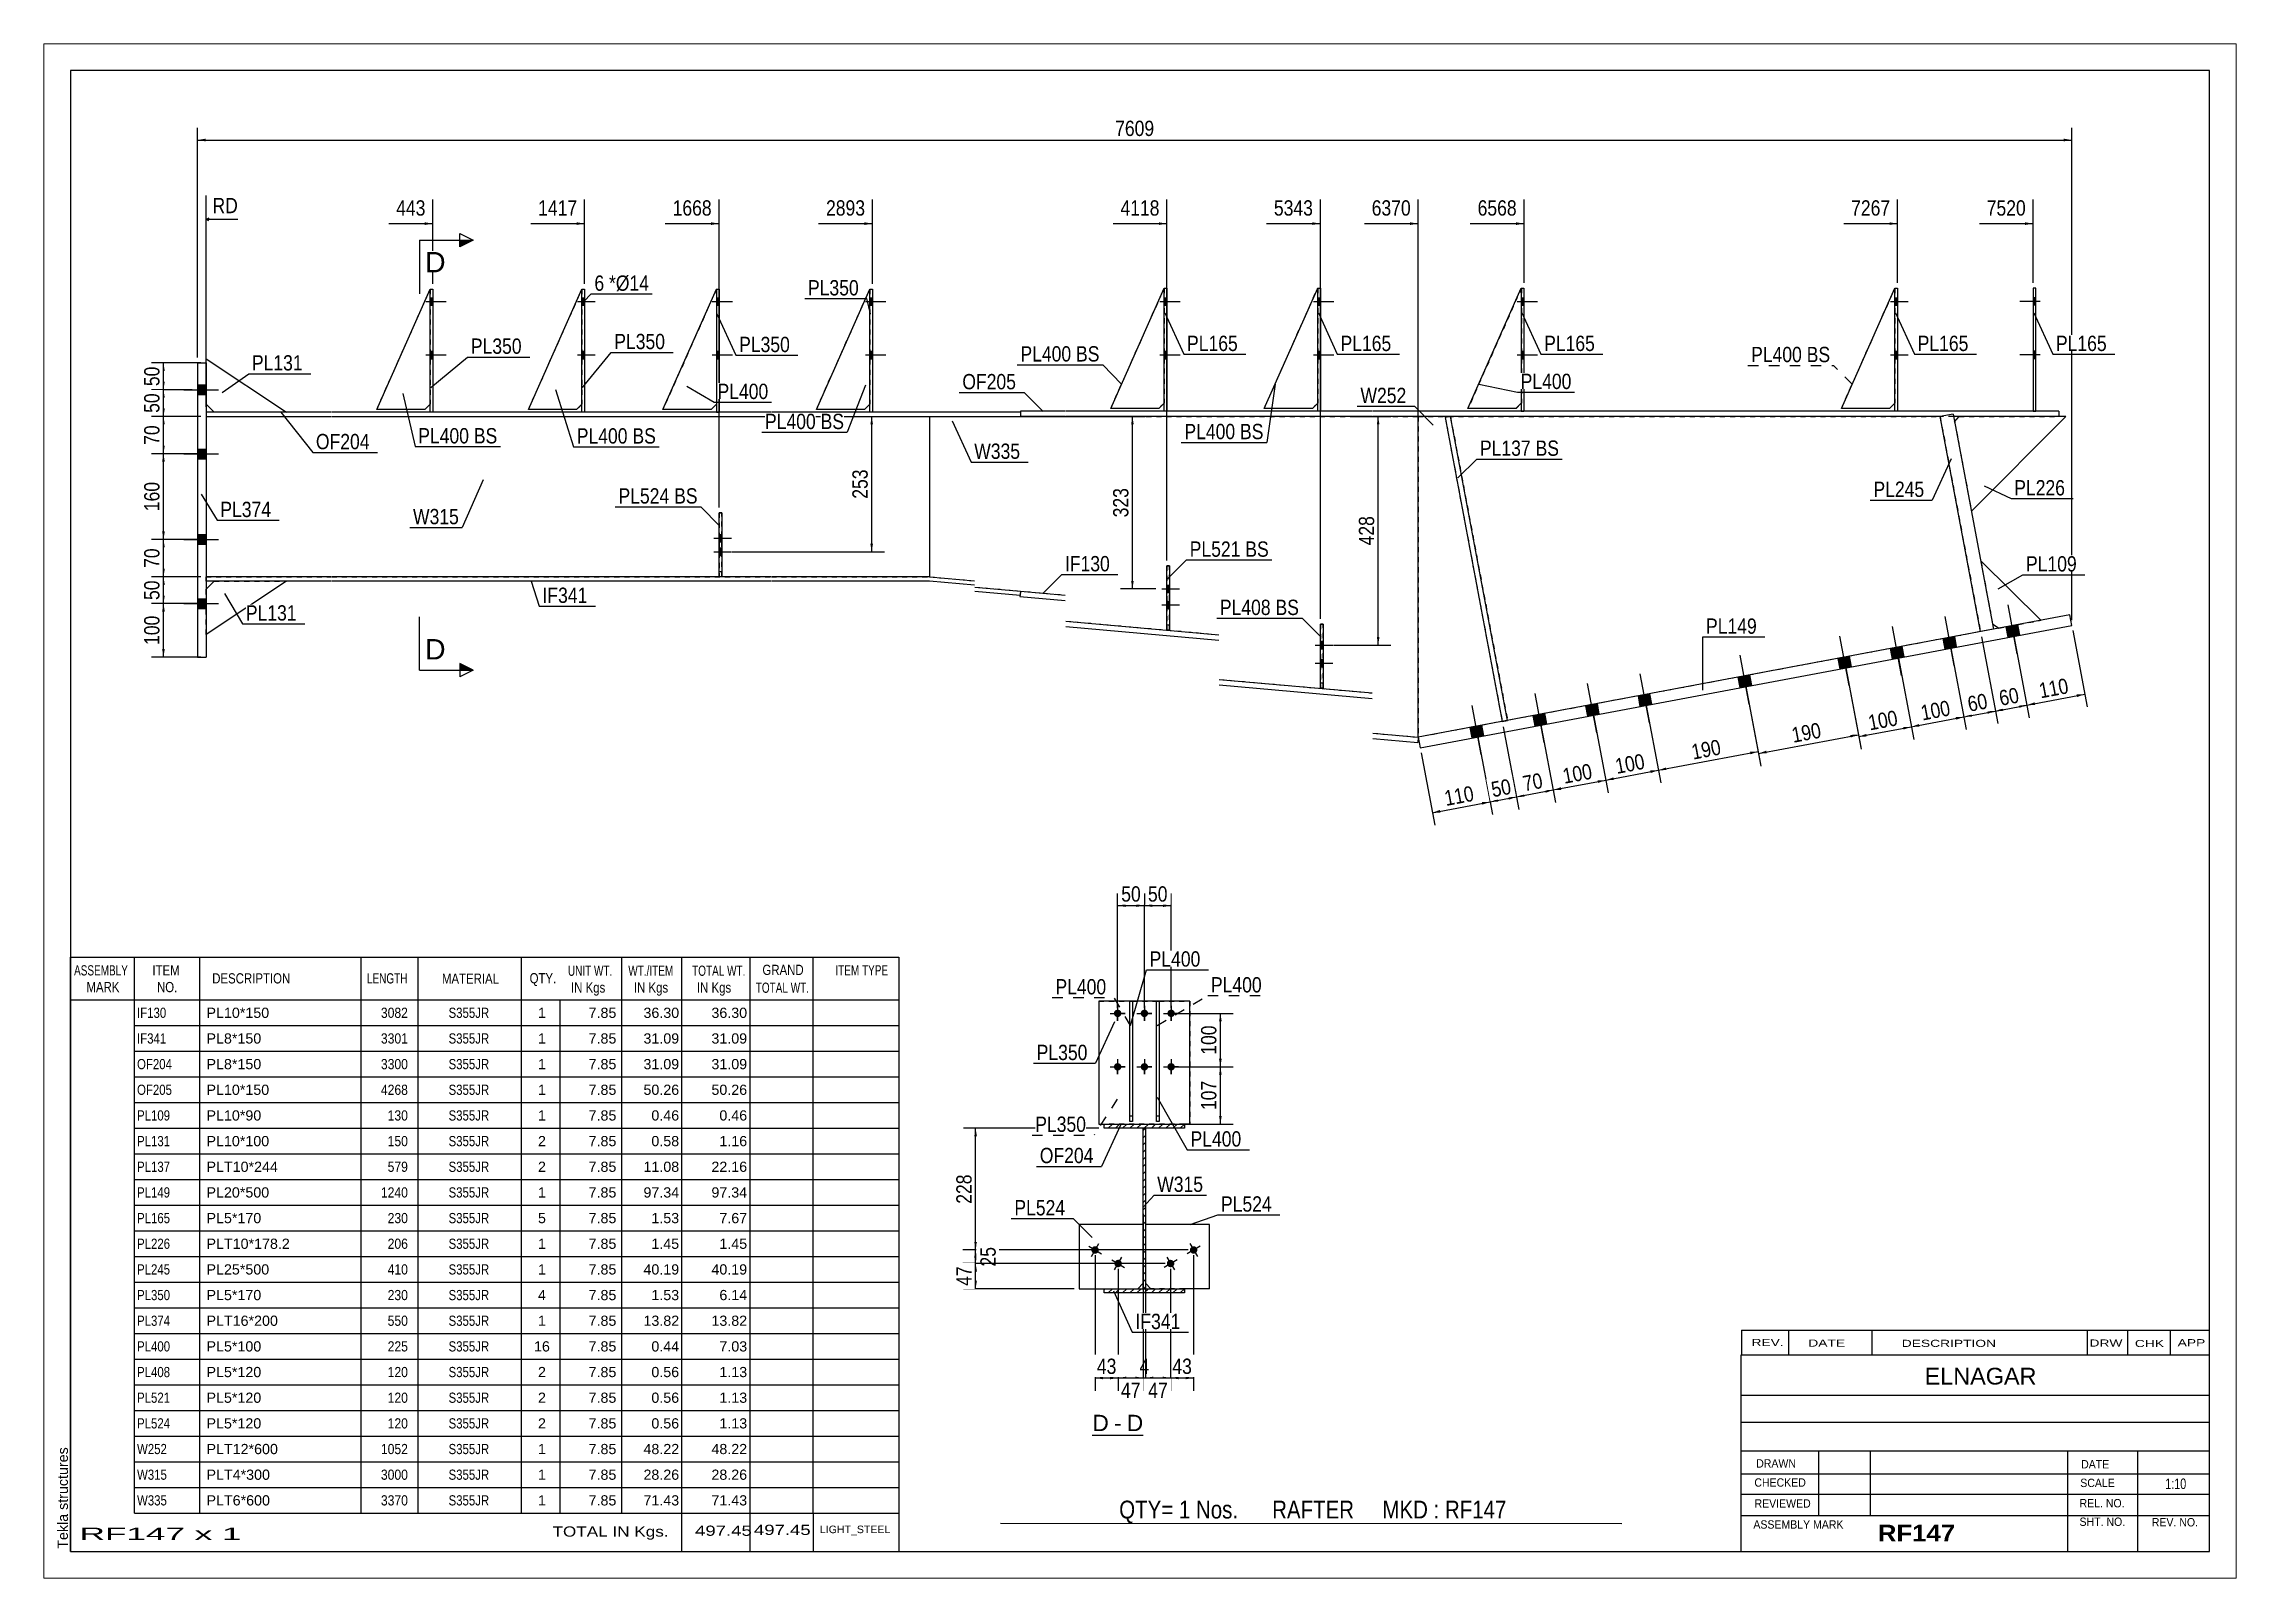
# Paper-space layout 'Layout1' of a CAD drawing. Header units: millimetres. Extents: x 0 to 410, y 0 to 287.
# The model-space entities are those that its viewports show. They can reach past a viewport. Long polylines and large blocks are cut down to what shows.
import ezdxf

# ---------------------------------------------------------------- set-up
doc = ezdxf.new("R2010")
doc.units = ezdxf.units.MM
doc.linetypes.add('DXK_LINE_DOT1', pattern=[1.8814, 0.9407, -0.9407])
doc.linetypes.add('DXK_LINE_DOT2', pattern=[3.9198, 1.9599, -1.9599])
doc.layers.add('Viewport layer', color=7, linetype='Continuous', plot=False)
doc.styles.add('Arial', font='ARIAL.TTF', dxfattribs={"height": 0.2})
doc.styles.add('Arial Bold', font='ARIALBD.TTF', dxfattribs={"height": 0.2})
doc.styles.add('Arial Narrow', font='ARIALN.TTF', dxfattribs={"height": 0.2})

# ---------------------------------------------------------------- blocks, each defined once
blk = doc.blocks.new('Unknown-627306464-1201')
at = {"color": 5, "linetype": 'Continuous'}
for p, q in [((374.65, 79.7), (-25.35, 79.7)), ((-25.35, 79.7), (-25.35, -197.3)), ((374.65, -197.3), (374.65, 79.7)), ((-25.35, -197.3), (374.65, -197.3))]:
    blk.add_line(p, q, dxfattribs=at)
at = {"color": 174, "linetype": 'Continuous', "style": 'Arial'}
blk.add_text('Tekla structures', height=1.9102, rotation=90, dxfattribs=at).set_placement((-25.85, -196.8))
blk = doc.blocks.new('Unknown-627306464-12 - 1220')
at = {"color": 7, "linetype": 'Continuous'}
blk.add_line((165.73, -175.55), (175.24, -175.55), dxfattribs=at)
at = {"color": 0, "linetype": 'Continuous'}
blk.add_wipeout([(168.81, -174.8), (168.81, -171.6), (165.73, -171.6), (165.73, -174.8)], dxfattribs=at)
blk.add_wipeout([(171.2, -174.8), (171.2, -171.6), (169.77, -171.6), (169.77, -174.8)], dxfattribs=at)
at = {"color": 96, "linetype": 'Continuous', "style": 'Arial'}
blk.add_text('D', height=3.06, dxfattribs=at).set_placement((165.73, -174.8))
at = {"color": 0, "linetype": 'Continuous'}
blk.add_wipeout([(175.24, -174.8), (175.24, -171.6), (172.16, -171.6), (172.16, -174.8)], dxfattribs=at)
at = {"color": 96, "linetype": 'Continuous', "style": 'Arial'}
for s, p in [('D', (172.16, -174.8)), ('-', (169.77, -174.8))]:
    blk.add_text(s, height=3.06, dxfattribs=at).set_placement(p)
blk = doc.blocks.new('Bolt-627306464-1577 - 1575')
at = {"linetype": 'Continuous'}
for points in [[(70.78, 35.8), (70.78, 37.2), (70.28, 37.2), (70.28, 35.8)], [(70.78, 35.8), (70.78, 37.2), (70.28, 37.2), (70.28, 35.8)], [(70.78, 35.8), (70.78, 37.2), (70.28, 37.2), (70.28, 35.8)], [(70.78, 25.8), (70.78, 27.2), (70.28, 27.2), (70.28, 25.8)], [(70.78, 25.8), (70.78, 27.2), (70.28, 27.2), (70.28, 25.8)], [(70.78, 25.8), (70.78, 27.2), (70.28, 27.2), (70.28, 25.8)]]:
    blk.add_hatch(color=3, dxfattribs=at).paths.add_polyline_path(points)
at = {"color": 3, "linetype": 'Continuous'}
for p, q in [((70.28, 37.2), (70.78, 37.2)), ((70.28, 37.2), (70.78, 37.2)), ((70.28, 37.2), (70.78, 37.2)), ((69.48, 36.5), (72.78, 36.5)), ((69.48, 36.5), (72.78, 36.5)), ((69.48, 36.5), (72.78, 36.5)), ((70.28, 35.8), (70.78, 35.8)), ((70.28, 35.8), (70.78, 35.8)), ((70.28, 35.8), (70.78, 35.8)), ((69.48, 26.5), (72.78, 26.5)), ((69.48, 26.5), (72.78, 26.5)), ((69.48, 26.5), (72.78, 26.5)), ((70.28, 27.2), (70.78, 27.2)), ((70.28, 27.2), (70.78, 27.2)), ((70.28, 27.2), (70.78, 27.2)), ((70.28, 25.8), (70.78, 25.8)), ((70.28, 25.8), (70.78, 25.8)), ((70.28, 25.8), (70.78, 25.8))]:
    blk.add_line(p, q, dxfattribs=at)
blk = doc.blocks.new('Bolt-627306464-1578 - 1575')
at = {"linetype": 'Continuous'}
for points in [[(208.38, 35.8), (208.38, 37.2), (207.88, 37.2), (207.88, 35.8)], [(208.38, 35.8), (208.38, 37.2), (207.88, 37.2), (207.88, 35.8)], [(208.38, 35.8), (208.38, 37.2), (207.88, 37.2), (207.88, 35.8)], [(208.38, 25.8), (208.38, 27.2), (207.88, 27.2), (207.88, 25.8)], [(208.38, 25.8), (208.38, 27.2), (207.88, 27.2), (207.88, 25.8)], [(208.38, 25.8), (208.38, 27.2), (207.88, 27.2), (207.88, 25.8)]]:
    blk.add_hatch(color=3, dxfattribs=at).paths.add_polyline_path(points)
at = {"color": 3, "linetype": 'Continuous'}
for p, q in [((207.88, 37.2), (208.38, 37.2)), ((207.88, 37.2), (208.38, 37.2)), ((207.88, 37.2), (208.38, 37.2)), ((207.08, 36.5), (210.88, 36.5)), ((207.08, 36.5), (210.88, 36.5)), ((207.08, 36.5), (210.88, 36.5)), ((207.88, 35.8), (208.38, 35.8)), ((207.88, 35.8), (208.38, 35.8)), ((207.88, 35.8), (208.38, 35.8)), ((207.08, 26.5), (210.88, 26.5)), ((207.08, 26.5), (210.88, 26.5)), ((207.08, 26.5), (210.88, 26.5)), ((207.88, 27.2), (208.38, 27.2)), ((207.88, 27.2), (208.38, 27.2)), ((207.88, 27.2), (208.38, 27.2)), ((207.88, 25.8), (208.38, 25.8)), ((207.88, 25.8), (208.38, 25.8)), ((207.88, 25.8), (208.38, 25.8))]:
    blk.add_line(p, q, dxfattribs=at)
blk = doc.blocks.new('Bolt-627306464-1579 - 1575')
at = {"linetype": 'Continuous'}
for points in [[(316.33, 35.8), (316.33, 37.2), (315.83, 37.2), (315.83, 35.8)], [(316.33, 35.8), (316.33, 37.2), (315.83, 37.2), (315.83, 35.8)], [(316.33, 35.8), (316.33, 37.2), (315.83, 37.2), (315.83, 35.8)], [(316.33, 25.8), (316.33, 27.2), (315.83, 27.2), (315.83, 25.8)], [(316.33, 25.8), (316.33, 27.2), (315.83, 27.2), (315.83, 25.8)], [(316.33, 25.8), (316.33, 27.2), (315.83, 27.2), (315.83, 25.8)]]:
    blk.add_hatch(color=3, dxfattribs=at).paths.add_polyline_path(points)
at = {"color": 3, "linetype": 'Continuous'}
for p, q in [((315.83, 37.2), (316.33, 37.2)), ((315.83, 37.2), (316.33, 37.2)), ((315.83, 37.2), (316.33, 37.2)), ((315.03, 36.5), (318.33, 36.5)), ((315.03, 36.5), (318.33, 36.5)), ((315.03, 36.5), (318.33, 36.5)), ((315.83, 35.8), (316.33, 35.8)), ((315.83, 35.8), (316.33, 35.8)), ((315.83, 35.8), (316.33, 35.8)), ((315.03, 26.5), (318.33, 26.5)), ((315.03, 26.5), (318.33, 26.5)), ((315.03, 26.5), (318.33, 26.5)), ((315.83, 27.2), (316.33, 27.2)), ((315.83, 27.2), (316.33, 27.2)), ((315.83, 27.2), (316.33, 27.2)), ((315.83, 25.8), (316.33, 25.8)), ((315.83, 25.8), (316.33, 25.8)), ((315.83, 25.8), (316.33, 25.8))]:
    blk.add_line(p, q, dxfattribs=at)
blk = doc.blocks.new('Bolt-627306464-1580 - 1575')
at = {"linetype": 'Continuous'}
for points in [[(342.19, 35.8), (342.19, 37.2), (341.69, 37.2), (341.69, 35.8)], [(342.19, 35.8), (342.19, 37.2), (341.69, 37.2), (341.69, 35.8)], [(342.19, 35.8), (342.19, 37.2), (341.69, 37.2), (341.69, 35.8)], [(342.19, 25.8), (342.19, 27.2), (341.69, 27.2), (341.69, 25.8)], [(342.19, 25.8), (342.19, 27.2), (341.69, 27.2), (341.69, 25.8)], [(342.19, 25.8), (342.19, 27.2), (341.69, 27.2), (341.69, 25.8)]]:
    blk.add_hatch(color=3, dxfattribs=at).paths.add_polyline_path(points)
at = {"color": 3, "linetype": 'Continuous'}
for p, q in [((342.19, 37.2), (341.69, 37.2)), ((342.19, 37.2), (341.69, 37.2)), ((342.19, 37.2), (341.69, 37.2)), ((342.99, 36.5), (339.19, 36.5)), ((342.99, 36.5), (339.19, 36.5)), ((342.99, 36.5), (339.19, 36.5)), ((342.19, 35.8), (341.69, 35.8)), ((342.19, 35.8), (341.69, 35.8)), ((342.19, 35.8), (341.69, 35.8)), ((342.99, 26.5), (339.19, 26.5)), ((342.99, 26.5), (339.19, 26.5)), ((342.99, 26.5), (339.19, 26.5)), ((342.19, 27.2), (341.69, 27.2)), ((342.19, 27.2), (341.69, 27.2)), ((342.19, 27.2), (341.69, 27.2)), ((342.19, 25.8), (341.69, 25.8)), ((342.19, 25.8), (341.69, 25.8)), ((342.19, 25.8), (341.69, 25.8))]:
    blk.add_line(p, q, dxfattribs=at)
blk = doc.blocks.new('Part-627306464-1709 - 1575')
at = {"color": 7, "linetype": 'DXK_LINE_DOT1'}
for p, q in [((197.88, 16.5), (207.88, 39)), ((207.88, 39), (207.88, 17.5)), ((206.88, 16.5), (197.88, 16.5)), ((207.88, 17.5), (206.88, 16.5))]:
    blk.add_line(p, q, dxfattribs=at)
blk = doc.blocks.new('Bolt-627306464-1581 - 1575')
at = {"linetype": 'Continuous'}
for points in [[(179.68, 35.8), (179.68, 37.2), (179.18, 37.2), (179.18, 35.8)], [(179.68, 35.8), (179.68, 37.2), (179.18, 37.2), (179.18, 35.8)], [(179.68, 35.8), (179.68, 37.2), (179.18, 37.2), (179.18, 35.8)], [(179.68, 25.8), (179.68, 27.2), (179.18, 27.2), (179.18, 25.8)], [(179.68, 25.8), (179.68, 27.2), (179.18, 27.2), (179.18, 25.8)], [(179.68, 25.8), (179.68, 27.2), (179.18, 27.2), (179.18, 25.8)]]:
    blk.add_hatch(color=3, dxfattribs=at).paths.add_polyline_path(points)
at = {"color": 3, "linetype": 'Continuous'}
for p, q in [((179.18, 37.2), (179.68, 37.2)), ((179.18, 37.2), (179.68, 37.2)), ((179.18, 37.2), (179.68, 37.2)), ((178.38, 36.5), (182.18, 36.5)), ((178.38, 36.5), (182.18, 36.5)), ((178.38, 36.5), (182.18, 36.5)), ((179.18, 35.8), (179.68, 35.8)), ((179.18, 35.8), (179.68, 35.8)), ((179.18, 35.8), (179.68, 35.8)), ((178.38, 26.5), (182.18, 26.5)), ((178.38, 26.5), (182.18, 26.5)), ((178.38, 26.5), (182.18, 26.5)), ((179.18, 27.2), (179.68, 27.2)), ((179.18, 27.2), (179.68, 27.2)), ((179.18, 27.2), (179.68, 27.2)), ((179.18, 25.8), (179.68, 25.8)), ((179.18, 25.8), (179.68, 25.8)), ((179.18, 25.8), (179.68, 25.8))]:
    blk.add_line(p, q, dxfattribs=at)
blk = doc.blocks.new('Bolt-627306464-1582 - 1575')
at = {"linetype": 'Continuous'}
for points in [[(246.46, 35.8), (246.46, 37.2), (245.96, 37.2), (245.96, 35.8)], [(246.46, 35.8), (246.46, 37.2), (245.96, 37.2), (245.96, 35.8)], [(246.46, 35.8), (246.46, 37.2), (245.96, 37.2), (245.96, 35.8)], [(246.46, 25.8), (246.46, 27.2), (245.96, 27.2), (245.96, 25.8)], [(246.46, 25.8), (246.46, 27.2), (245.96, 27.2), (245.96, 25.8)], [(246.46, 25.8), (246.46, 27.2), (245.96, 27.2), (245.96, 25.8)]]:
    blk.add_hatch(color=3, dxfattribs=at).paths.add_polyline_path(points)
at = {"color": 3, "linetype": 'Continuous'}
for p, q in [((245.96, 37.2), (246.46, 37.2)), ((245.96, 37.2), (246.46, 37.2)), ((245.96, 37.2), (246.46, 37.2)), ((245.16, 36.5), (248.96, 36.5)), ((245.16, 36.5), (248.96, 36.5)), ((245.16, 36.5), (248.96, 36.5)), ((245.96, 35.8), (246.46, 35.8)), ((245.96, 35.8), (246.46, 35.8)), ((245.96, 35.8), (246.46, 35.8)), ((245.16, 26.5), (248.96, 26.5)), ((245.16, 26.5), (248.96, 26.5)), ((245.16, 26.5), (248.96, 26.5)), ((245.96, 27.2), (246.46, 27.2)), ((245.96, 27.2), (246.46, 27.2)), ((245.96, 27.2), (246.46, 27.2)), ((245.96, 25.8), (246.46, 25.8)), ((245.96, 25.8), (246.46, 25.8)), ((245.96, 25.8), (246.46, 25.8))]:
    blk.add_line(p, q, dxfattribs=at)
blk = doc.blocks.new('Part-627306464-1775 - 1575')
at = {"color": 2, "linetype": 'Continuous'}
for p, q in [((60.28, 16.3), (70.28, 38.8)), ((70.28, 17.3), (69.28, 16.3)), ((69.28, 16.3), (60.28, 16.3))]:
    blk.add_line(p, q, dxfattribs=at)
blk = doc.blocks.new('Bolt-627306464-1583 - 1575')
at = {"linetype": 'Continuous'}
for points in [[(-1.6, 20.9), (-1.6, 19.1), (0, 19.1), (0, 20.9)], [(-1.6, 20.9), (-1.6, 19.1), (0, 19.1), (0, 20.9)], [(-1.6, 8.9), (-1.6, 7.1), (0, 7.1), (0, 8.9)], [(-1.6, 8.9), (-1.6, 7.1), (0, 7.1), (0, 8.9)], [(-1.6, -7.1), (-1.6, -8.9), (0, -8.9), (0, -7.1)], [(-1.6, -7.1), (-1.6, -8.9), (0, -8.9), (0, -7.1)], [(-1.6, -19.1), (-1.6, -20.9), (0, -20.9), (0, -19.1)], [(-1.6, -19.1), (-1.6, -20.9), (0, -20.9), (0, -19.1)]]:
    blk.add_hatch(color=3, dxfattribs=at).paths.add_polyline_path(points)
at = {"color": 3, "linetype": 'Continuous'}
for p, q in [((-1.6, 20.9), (0, 20.9)), ((-1.6, 20.9), (0, 20.9)), ((-4.2, 20), (2.3, 20)), ((-4.2, 20), (2.3, 20)), ((-1.6, 19.1), (0, 19.1)), ((-1.6, 19.1), (0, 19.1)), ((-1.6, 8.9), (0, 8.9)), ((-1.6, 8.9), (0, 8.9)), ((-4.2, 8), (2.3, 8)), ((-4.2, 8), (2.3, 8)), ((-1.6, 7.1), (0, 7.1)), ((-1.6, 7.1), (0, 7.1)), ((-4.2, -8), (2.3, -8)), ((-4.2, -8), (2.3, -8)), ((-1.6, -7.1), (0, -7.1)), ((-1.6, -7.1), (0, -7.1)), ((-1.6, -8.9), (0, -8.9)), ((-1.6, -8.9), (0, -8.9)), ((-4.2, -20), (2.3, -20)), ((-4.2, -20), (2.3, -20)), ((-1.6, -19.1), (0, -19.1)), ((-1.6, -19.1), (0, -19.1)), ((-1.6, -20.9), (0, -20.9)), ((-1.6, -20.9), (0, -20.9))]:
    blk.add_line(p, q, dxfattribs=at)
blk = doc.blocks.new('Bolt-627306464-1584 - 1575')
at = {"linetype": 'Continuous'}
for points in [[(208.38, -27.06), (208.38, -28.46), (208.88, -28.46), (208.88, -27.06)], [(208.38, -30.45), (208.38, -31.85), (208.88, -31.85), (208.88, -30.45)]]:
    blk.add_hatch(color=3, dxfattribs=at).paths.add_polyline_path(points)
at = {"color": 3, "linetype": 'Continuous'}
for p, q in [((207.43, -27.76), (210.73, -27.76)), ((208.38, -27.06), (208.88, -27.06)), ((208.38, -28.46), (208.88, -28.46)), ((207.43, -31.15), (210.73, -31.15)), ((208.38, -30.45), (208.88, -30.45)), ((208.38, -31.85), (208.88, -31.85))]:
    blk.add_line(p, q, dxfattribs=at)
blk = doc.blocks.new('Part-627306464-1834 - 1575')
at = {"color": 7, "linetype": 'DXK_LINE_DOT1'}
for p, q in [((95.92, -3), (95.92, -15)), ((96.42, -3), (95.92, -3)), ((96.42, -15), (96.42, -3)), ((95.92, -14), (96.42, -14))]:
    blk.add_line(p, q, dxfattribs=at)
blk = doc.blocks.new('Bolt-627306464-1585 - 1575')
at = {"linetype": 'Continuous'}
for points in [[(42.4, 35.8), (42.4, 37.2), (41.9, 37.2), (41.9, 35.8)], [(42.4, 35.8), (42.4, 37.2), (41.9, 37.2), (41.9, 35.8)], [(42.4, 35.8), (42.4, 37.2), (41.9, 37.2), (41.9, 35.8)], [(42.4, 25.8), (42.4, 27.2), (41.9, 27.2), (41.9, 25.8)], [(42.4, 25.8), (42.4, 27.2), (41.9, 27.2), (41.9, 25.8)], [(42.4, 25.8), (42.4, 27.2), (41.9, 27.2), (41.9, 25.8)]]:
    blk.add_hatch(color=3, dxfattribs=at).paths.add_polyline_path(points)
at = {"color": 3, "linetype": 'Continuous'}
for p, q in [((41.9, 37.2), (42.4, 37.2)), ((41.9, 37.2), (42.4, 37.2)), ((41.9, 37.2), (42.4, 37.2)), ((41.1, 36.5), (44.9, 36.5)), ((41.1, 36.5), (44.9, 36.5)), ((41.1, 36.5), (44.9, 36.5)), ((41.9, 35.8), (42.4, 35.8)), ((41.9, 35.8), (42.4, 35.8)), ((41.9, 35.8), (42.4, 35.8)), ((41.1, 26.5), (44.9, 26.5)), ((41.1, 26.5), (44.9, 26.5)), ((41.1, 26.5), (44.9, 26.5)), ((41.9, 27.2), (42.4, 27.2)), ((41.9, 27.2), (42.4, 27.2)), ((41.9, 27.2), (42.4, 27.2)), ((41.9, 25.8), (42.4, 25.8)), ((41.9, 25.8), (42.4, 25.8)), ((41.9, 25.8), (42.4, 25.8))]:
    blk.add_line(p, q, dxfattribs=at)
blk = doc.blocks.new('Part-627306464-1913 - 1575')
at = {"color": 2, "linetype": 'Continuous'}
for p, q in [((305.83, 16.5), (315.83, 39)), ((314.83, 16.5), (305.83, 16.5)), ((315.83, 17.5), (314.83, 16.5))]:
    blk.add_line(p, q, dxfattribs=at)
at = {"color": 7, "linetype": 'DXK_LINE_DOT1'}
blk.add_line((315.83, 39), (315.83, 17.5), dxfattribs=at)
blk = doc.blocks.new('Bolt-627306464-1586 - 1575')
at = {"linetype": 'Continuous'}
for points in [[(95.92, 35.8), (95.92, 37.2), (95.42, 37.2), (95.42, 35.8)], [(95.92, 35.8), (95.92, 37.2), (95.42, 37.2), (95.42, 35.8)], [(95.92, 35.8), (95.92, 37.2), (95.42, 37.2), (95.42, 35.8)], [(95.92, 25.8), (95.92, 27.2), (95.42, 27.2), (95.42, 25.8)], [(95.92, 25.8), (95.92, 27.2), (95.42, 27.2), (95.42, 25.8)], [(95.92, 25.8), (95.92, 27.2), (95.42, 27.2), (95.42, 25.8)]]:
    blk.add_hatch(color=3, dxfattribs=at).paths.add_polyline_path(points)
at = {"color": 3, "linetype": 'Continuous'}
for p, q in [((95.42, 37.2), (95.92, 37.2)), ((95.42, 37.2), (95.92, 37.2)), ((95.42, 37.2), (95.92, 37.2)), ((94.62, 36.5), (98.42, 36.5)), ((94.62, 36.5), (98.42, 36.5)), ((94.62, 36.5), (98.42, 36.5)), ((95.42, 35.8), (95.92, 35.8)), ((95.42, 35.8), (95.92, 35.8)), ((95.42, 35.8), (95.92, 35.8)), ((94.62, 26.5), (98.42, 26.5)), ((94.62, 26.5), (98.42, 26.5)), ((94.62, 26.5), (98.42, 26.5)), ((95.42, 27.2), (95.92, 27.2)), ((95.42, 27.2), (95.92, 27.2)), ((95.42, 27.2), (95.92, 27.2)), ((95.42, 25.8), (95.92, 25.8)), ((95.42, 25.8), (95.92, 25.8)), ((95.42, 25.8), (95.92, 25.8))]:
    blk.add_line(p, q, dxfattribs=at)
blk = doc.blocks.new('Part-627306464-1972 - 1575')
at = {"color": 2, "linetype": 'Continuous'}
blk.add_line((135.29, 15), (135.29, -15), dxfattribs=at)
at = {"color": 7, "linetype": 'DXK_LINE_DOT1'}
for p, q in [((135.29, 15), (143.69, 15)), ((143.79, 15), (160.68, 15)), ((160.78, 15), (189.38, 15)), ((189.48, 15), (218.08, 15)), ((218.18, 15), (226.67, 15)), ((226.67, 15), (226.67, -45)), ((135.29, -15), (143.69, -15.75)), ((143.79, -16.91), (160.68, -18.42)), ((160.78, -23.27), (189.38, -25.82)), ((189.48, -34.18), (218.08, -36.72)), ((218.18, -44.24), (226.67, -45))]:
    blk.add_line(p, q, dxfattribs=at)
blk = doc.blocks.new('Part-627306464-1908 - 1575')
at = {"color": 2, "linetype": 'Continuous'}
for p, q in [((208.38, -35.85), (208.38, -23.85)), ((208.38, -23.85), (208.88, -23.85)), ((208.88, -23.85), (208.88, -35.85)), ((208.88, -35.85), (208.38, -35.85))]:
    blk.add_line(p, q, dxfattribs=at)
blk = doc.blocks.new('Bolt-627306464-1587 - 1575')
at = {"linetype": 'Continuous'}
for points in [[(95.92, -7.07), (95.92, -8.47), (96.42, -8.47), (96.42, -7.07)], [(95.92, -9.6), (95.92, -11), (96.42, -11), (96.42, -9.6)]]:
    blk.add_hatch(color=3, dxfattribs=at).paths.add_polyline_path(points)
at = {"color": 3, "linetype": 'Continuous'}
for p, q in [((94.97, -7.77), (98.27, -7.77)), ((95.92, -7.07), (96.42, -7.07)), ((94.97, -10.3), (98.27, -10.3)), ((95.92, -8.47), (96.42, -8.47)), ((95.92, -9.6), (96.42, -9.6)), ((95.92, -11), (96.42, -11))]:
    blk.add_line(p, q, dxfattribs=at)
blk = doc.blocks.new('Part-627306464-1780 - 1575')
at = {"color": 2, "linetype": 'Continuous'}
for p, q in [((169.18, 16.5), (179.18, 39)), ((178.18, 16.5), (169.18, 16.5)), ((179.18, 17.5), (178.18, 16.5))]:
    blk.add_line(p, q, dxfattribs=at)
blk = doc.blocks.new('Bolt-627306464-1588 - 1575')
at = {"color": 3, "linetype": 'DXK_LINE_DOT2'}
for p, q in [((94.97, -7.77), (98.27, -7.77)), ((95.92, -7.07), (96.42, -7.07)), ((94.97, -10.3), (98.27, -10.3)), ((95.92, -8.47), (96.42, -8.47)), ((95.92, -9.6), (96.42, -9.6)), ((95.92, -11), (96.42, -11))]:
    blk.add_line(p, q, dxfattribs=at)
blk = doc.blocks.new('Bolt-627306464-1589 - 1575')
at = {"color": 3, "linetype": 'DXK_LINE_DOT2'}
for p, q in [((207.43, -27.76), (210.73, -27.76)), ((208.38, -27.06), (208.88, -27.06)), ((208.38, -28.46), (208.88, -28.46)), ((207.43, -31.15), (210.73, -31.15)), ((208.38, -30.45), (208.88, -30.45)), ((208.38, -31.85), (208.88, -31.85))]:
    blk.add_line(p, q, dxfattribs=at)
blk = doc.blocks.new('Bolt-627306464-1590 - 1575')
at = {"linetype": 'Continuous'}
for points in [[(179.68, -16.55), (179.68, -17.95), (180.18, -17.95), (180.18, -16.55)], [(179.68, -19.55), (179.68, -20.95), (180.18, -20.95), (180.18, -19.55)]]:
    blk.add_hatch(color=3, dxfattribs=at).paths.add_polyline_path(points)
at = {"color": 3, "linetype": 'Continuous'}
for p, q in [((178.73, -17.25), (182.03, -17.25)), ((178.73, -20.25), (182.03, -20.25)), ((179.68, -16.55), (180.18, -16.55)), ((179.68, -17.95), (180.18, -17.95)), ((179.68, -19.55), (180.18, -19.55)), ((179.68, -20.95), (180.18, -20.95))]:
    blk.add_line(p, q, dxfattribs=at)
blk = doc.blocks.new('Bolt-627306464-1591 - 1575')
at = {"color": 3, "linetype": 'DXK_LINE_DOT2'}
for p, q in [((178.73, -17.25), (182.03, -17.25)), ((178.73, -20.25), (182.03, -20.25)), ((179.68, -16.55), (180.18, -16.55)), ((179.68, -17.95), (180.18, -17.95)), ((179.68, -19.55), (180.18, -19.55)), ((179.68, -20.95), (180.18, -20.95))]:
    blk.add_line(p, q, dxfattribs=at)
blk = doc.blocks.new('Part-627306464-1866 - 1575')
at = {"color": 2, "linetype": 'Continuous'}
for p, q in [((95.42, 38.8), (95.42, 15.8)), ((95.42, 38.8), (95.92, 38.8)), ((95.92, 38.8), (95.92, 15.8)), ((95.42, 15.8), (95.92, 15.8))]:
    blk.add_line(p, q, dxfattribs=at)
blk = doc.blocks.new('Part-627306464-1802 - 1575')
at = {"color": 7, "linetype": 'DXK_LINE_DOT1'}
for p, q in [((208.38, -23.85), (208.38, -35.85)), ((208.88, -23.85), (208.38, -23.85)), ((208.88, -35.85), (208.88, -23.85)), ((208.38, -34.85), (208.88, -34.85)), ((208.38, -35.85), (208.88, -35.85))]:
    blk.add_line(p, q, dxfattribs=at)
blk = doc.blocks.new('Bolt-627306464-1629 - 1575')
at = {"linetype": 'Continuous'}
for points in [[(338.81, -23.94), (336.65, -24.35), (337.02, -26.31), (339.18, -25.91)], [(338.81, -23.94), (336.65, -24.35), (337.02, -26.31), (339.18, -25.91)], [(317.19, -28), (315.03, -28.41), (315.39, -30.37), (317.56, -29.97)], [(317.19, -28), (315.03, -28.41), (315.39, -30.37), (317.56, -29.97)], [(327.02, -26.15), (324.85, -26.56), (325.22, -28.53), (327.38, -28.12)], [(327.02, -26.15), (324.85, -26.56), (325.22, -28.53), (327.38, -28.12)], [(307.36, -29.85), (305.2, -30.25), (305.57, -32.22), (307.73, -31.81)], [(307.36, -29.85), (305.2, -30.25), (305.57, -32.22), (307.73, -31.81)], [(270.01, -36.86), (267.85, -37.27), (268.22, -39.23), (270.38, -38.83)], [(270.01, -36.86), (267.85, -37.27), (268.22, -39.23), (270.38, -38.83)], [(288.69, -33.35), (286.52, -33.76), (286.89, -35.73), (289.05, -35.32)], [(288.69, -33.35), (286.52, -33.76), (286.89, -35.73), (289.05, -35.32)], [(250.36, -40.55), (248.19, -40.96), (248.56, -42.92), (250.72, -42.52)], [(250.36, -40.55), (248.19, -40.96), (248.56, -42.92), (250.72, -42.52)], [(260.18, -38.71), (258.02, -39.11), (258.39, -41.08), (260.55, -40.67)], [(260.18, -38.71), (258.02, -39.11), (258.39, -41.08), (260.55, -40.67)], [(238.56, -42.77), (236.4, -43.17), (236.77, -45.14), (238.93, -44.73)], [(238.56, -42.77), (236.4, -43.17), (236.77, -45.14), (238.93, -44.73)]]:
    blk.add_hatch(color=3, dxfattribs=at).paths.add_polyline_path(points)
at = {"color": 3, "linetype": 'Continuous'}
for p, q in [((338.71, -29.39), (336.99, -20.21)), ((338.71, -29.39), (336.99, -20.21)), ((317.09, -33.45), (315.37, -24.27)), ((317.09, -33.45), (315.37, -24.27)), ((326.92, -31.61), (325.2, -22.43)), ((326.92, -31.61), (325.2, -22.43)), ((337.02, -26.31), (336.65, -24.35)), ((337.02, -26.31), (336.65, -24.35)), ((339.18, -25.91), (338.81, -23.94)), ((339.18, -25.91), (338.81, -23.94)), ((307.26, -35.3), (305.54, -26.12)), ((307.26, -35.3), (305.54, -26.12)), ((315.39, -30.37), (315.03, -28.41)), ((315.39, -30.37), (315.03, -28.41)), ((317.56, -29.97), (317.19, -28)), ((317.56, -29.97), (317.19, -28)), ((325.22, -28.53), (324.85, -26.56)), ((325.22, -28.53), (324.85, -26.56)), ((327.38, -28.12), (327.02, -26.15)), ((327.38, -28.12), (327.02, -26.15)), ((288.59, -38.8), (286.87, -29.63)), ((288.59, -38.8), (286.87, -29.63)), ((305.57, -32.22), (305.2, -30.25)), ((305.57, -32.22), (305.2, -30.25)), ((307.73, -31.81), (307.36, -29.85)), ((307.73, -31.81), (307.36, -29.85)), ((250.26, -46), (248.54, -36.82)), ((250.26, -46), (248.54, -36.82)), ((260.09, -44.16), (258.36, -34.98)), ((260.09, -44.16), (258.36, -34.98)), ((269.92, -42.31), (268.19, -33.13)), ((269.92, -42.31), (268.19, -33.13)), ((270.38, -38.83), (270.01, -36.86)), ((270.38, -38.83), (270.01, -36.86)), ((286.89, -35.73), (286.52, -33.76)), ((286.89, -35.73), (286.52, -33.76)), ((289.05, -35.32), (288.69, -33.35)), ((289.05, -35.32), (288.69, -33.35)), ((238.47, -48.22), (236.74, -39.04)), ((238.47, -48.22), (236.74, -39.04)), ((248.56, -42.92), (248.19, -40.96)), ((248.56, -42.92), (248.19, -40.96)), ((250.72, -42.52), (250.36, -40.55)), ((250.72, -42.52), (250.36, -40.55)), ((258.39, -41.08), (258.02, -39.11)), ((258.39, -41.08), (258.02, -39.11)), ((260.55, -40.67), (260.18, -38.71)), ((260.55, -40.67), (260.18, -38.71)), ((268.22, -39.23), (267.85, -37.27)), ((268.22, -39.23), (267.85, -37.27)), ((236.77, -45.14), (236.4, -43.17)), ((236.77, -45.14), (236.4, -43.17)), ((238.93, -44.73), (238.56, -42.77)), ((238.93, -44.73), (238.56, -42.77))]:
    blk.add_line(p, q, dxfattribs=at)
blk = doc.blocks.new('Part-627306464-1694 - 1575')
at = {"color": 7, "linetype": 'DXK_LINE_DOT1'}
for p, q in [((31.9, 16.3), (41.9, 38.8)), ((41.9, 38.8), (41.9, 17.3)), ((41.9, 17.3), (40.9, 16.3)), ((40.9, 16.3), (31.9, 16.3))]:
    blk.add_line(p, q, dxfattribs=at)
blk = doc.blocks.new('Bolt-627306464-1630 - 1575')
at = {"linetype": 'Continuous'}
for points in [[(124.62, 35.8), (124.62, 37.2), (124.12, 37.2), (124.12, 35.8)], [(124.62, 35.8), (124.62, 37.2), (124.12, 37.2), (124.12, 35.8)], [(124.62, 35.8), (124.62, 37.2), (124.12, 37.2), (124.12, 35.8)], [(124.62, 25.8), (124.62, 27.2), (124.12, 27.2), (124.12, 25.8)], [(124.62, 25.8), (124.62, 27.2), (124.12, 27.2), (124.12, 25.8)], [(124.62, 25.8), (124.62, 27.2), (124.12, 27.2), (124.12, 25.8)]]:
    blk.add_hatch(color=3, dxfattribs=at).paths.add_polyline_path(points)
at = {"color": 3, "linetype": 'Continuous'}
for p, q in [((124.12, 37.2), (124.62, 37.2)), ((124.12, 37.2), (124.62, 37.2)), ((124.12, 37.2), (124.62, 37.2)), ((123.32, 36.5), (127.12, 36.5)), ((123.32, 36.5), (127.12, 36.5)), ((123.32, 36.5), (127.12, 36.5)), ((124.12, 35.8), (124.62, 35.8)), ((124.12, 35.8), (124.62, 35.8)), ((124.12, 35.8), (124.62, 35.8)), ((123.32, 26.5), (127.12, 26.5)), ((123.32, 26.5), (127.12, 26.5)), ((123.32, 26.5), (127.12, 26.5)), ((124.12, 27.2), (124.62, 27.2)), ((124.12, 27.2), (124.62, 27.2)), ((124.12, 27.2), (124.62, 27.2)), ((124.12, 25.8), (124.62, 25.8)), ((124.12, 25.8), (124.62, 25.8)), ((124.12, 25.8), (124.62, 25.8))]:
    blk.add_line(p, q, dxfattribs=at)
blk = doc.blocks.new('Part-627306464-1699 - 1575')
at = {"color": 7, "linetype": 'DXK_LINE_DOT1'}
for p, q in [((95.43, 38.8), (85.43, 16.3)), ((95.43, 38.8), (95.43, 17.3)), ((95.43, 17.3), (95.42, 17.29)), ((94.42, 16.3), (85.43, 16.3))]:
    blk.add_line(p, q, dxfattribs=at)
at = {"color": 2, "linetype": 'Continuous'}
for p, q in [((95.42, 17.29), (94.43, 16.3)), ((94.43, 16.3), (94.42, 16.3))]:
    blk.add_line(p, q, dxfattribs=at)
blk = doc.blocks.new('Part-627306464-1635 - 1575')
at = {"color": 7, "linetype": 'DXK_LINE_DOT1'}
for p, q in [((0, 15), (0, -15)), ((0, 15), (23.4, 15)), ((23.5, 15), (51.78, 15)), ((51.88, 15), (105.62, 15)), ((105.72, 15), (135.29, 15)), ((135.29, 15), (135.29, -15)), ((0, -15), (23.4, -15)), ((23.5, -15), (51.78, -15)), ((51.88, -15), (105.62, -15)), ((105.72, -15), (135.29, -15))]:
    blk.add_line(p, q, dxfattribs=at)
blk = doc.blocks.new('Part-627306464-1657 - 1575')
at = {"color": 7, "linetype": 'DXK_LINE_DOT1'}
for p, q in [((60.28, 16.3), (70.28, 38.8)), ((70.28, 38.8), (70.28, 17.3)), ((70.28, 17.3), (69.28, 16.3)), ((69.28, 16.3), (60.28, 16.3))]:
    blk.add_line(p, q, dxfattribs=at)
blk = doc.blocks.new('Part-627306464-1861 - 1575')
at = {"color": 2, "linetype": 'Continuous'}
for p, q in [((85.42, 16.3), (95.42, 38.8)), ((95.42, 17.3), (94.42, 16.3)), ((94.42, 16.3), (85.42, 16.3))]:
    blk.add_line(p, q, dxfattribs=at)
at = {"color": 7, "linetype": 'DXK_LINE_DOT1'}
blk.add_line((95.42, 38.8), (95.42, 17.3), dxfattribs=at)
blk = doc.blocks.new('Part-627306464-1662 - 1575')
at = {"color": 7, "linetype": 'DXK_LINE_DOT1'}
for p, q in [((169.18, 16.5), (179.18, 39)), ((179.18, 39), (179.18, 17.5)), ((178.18, 16.5), (169.18, 16.5)), ((179.18, 17.5), (178.18, 16.5))]:
    blk.add_line(p, q, dxfattribs=at)
blk = doc.blocks.new('Part-627306464-1684 - 1575')
at = {"color": 2, "linetype": 'Continuous'}
for p, q in [((15, -15.8), (0, -25.8)), ((0, -17.3), (1.5, -15.8))]:
    blk.add_line(p, q, dxfattribs=at)
at = {"color": 7, "linetype": 'DXK_LINE_DOT1'}
for p, q in [((1.5, -15.8), (15, -15.8)), ((0, -25.8), (0, -17.3))]:
    blk.add_line(p, q, dxfattribs=at)
blk = doc.blocks.new('Part-627306464-1731 - 1575')
at = {"color": 7, "linetype": 'DXK_LINE_DOT1'}
for p, q in [((179.68, -12.95), (179.68, -24.95)), ((180.18, -12.95), (179.68, -12.95)), ((180.18, -24.95), (180.18, -12.95)), ((179.68, -23.95), (180.18, -23.95)), ((179.68, -24.95), (180.18, -24.95))]:
    blk.add_line(p, q, dxfattribs=at)
blk = doc.blocks.new('Part-627306464-1753 - 1575')
at = {"color": 2, "linetype": 'Continuous'}
for p, q in [((179.68, -24.95), (179.68, -12.95)), ((179.68, -12.95), (180.18, -12.95)), ((180.18, -12.95), (180.18, -24.95)), ((180.18, -24.95), (179.68, -24.95))]:
    blk.add_line(p, q, dxfattribs=at)
blk = doc.blocks.new('Part-627306464-1876 - 1575')
at = {"color": 7, "linetype": 'DXK_LINE_DOT1'}
for p, q in [((245.98, 39), (235.98, 16.5)), ((245.98, 39), (245.98, 17.5)), ((244.96, 16.5), (235.98, 16.5)), ((245.98, 17.5), (245.96, 17.49))]:
    blk.add_line(p, q, dxfattribs=at)
at = {"color": 2, "linetype": 'Continuous'}
for p, q in [((244.98, 16.5), (244.96, 16.5)), ((245.96, 17.49), (244.98, 16.5))]:
    blk.add_line(p, q, dxfattribs=at)
blk = doc.blocks.new('Part-627306464-1812 - 1575')
at = {"color": 2, "linetype": 'Continuous'}
for p, q in [((31.9, 16.3), (41.9, 38.8)), ((41.9, 17.3), (40.9, 16.3)), ((40.9, 16.3), (31.9, 16.3))]:
    blk.add_line(p, q, dxfattribs=at)
blk = doc.blocks.new('Part-627306464-1856 - 1575')
at = {"color": 2, "linetype": 'Continuous'}
for p, q in [((95.92, -15), (95.92, -3)), ((95.92, -3), (96.42, -3)), ((96.42, -3), (96.42, -15)), ((96.42, -15), (95.92, -15))]:
    blk.add_line(p, q, dxfattribs=at)
blk = doc.blocks.new('Part-627306464-1871 - 1575')
at = {"color": 2, "linetype": 'Continuous'}
for p, q in [((41.9, 15.8), (41.9, 38.8)), ((41.9, 38.8), (42.4, 38.8)), ((42.4, 38.8), (42.4, 15.8)), ((42.4, 15.8), (41.9, 15.8))]:
    blk.add_line(p, q, dxfattribs=at)
blk = doc.blocks.new('Part-627306464-1881 - 1575')
at = {"color": 2, "linetype": 'Continuous'}
for p, q in [((114.12, 16.3), (124.12, 38.8)), ((124.12, 17.3), (123.12, 16.3)), ((123.12, 16.3), (114.12, 16.3))]:
    blk.add_line(p, q, dxfattribs=at)
at = {"color": 7, "linetype": 'DXK_LINE_DOT1'}
blk.add_line((124.12, 38.8), (124.12, 17.3), dxfattribs=at)
blk = doc.blocks.new('Part-627306464-1950 - 1575')
at = {"color": 2, "linetype": 'Continuous'}
for p, q in [((152.28, 16), (152.28, 15)), ((160.68, 16), (152.28, 16)), ((160.68, 15), (152.28, 15)), ((179.18, 16), (160.78, 16)), ((189.38, 15), (160.78, 15)), ((189.38, 16), (179.68, 16)), ((207.88, 16), (189.48, 16)), ((218.08, 15), (189.48, 15)), ((218.08, 16), (208.38, 16)), ((245.96, 16), (218.18, 16)), ((324.27, 15), (218.18, 15)), ((315.83, 16), (246.46, 16)), ((341.69, 16), (316.33, 16)), ((346.47, 15), (326.82, 15)), ((346.47, 16), (342.19, 16)), ((346.47, 16), (346.47, 15))]:
    blk.add_line(p, q, dxfattribs=at)
at = {"color": 7, "linetype": 'DXK_LINE_DOT1'}
for p, q in [((179.68, 16), (179.18, 16)), ((208.38, 16), (207.88, 16)), ((246.46, 16), (245.96, 16)), ((316.33, 16), (315.83, 16)), ((326.82, 15), (324.27, 15)), ((342.19, 16), (341.69, 16))]:
    blk.add_line(p, q, dxfattribs=at)
blk = doc.blocks.new('Part-627306464-1886 - 1575')
at = {"color": 7, "linetype": 'DXK_LINE_DOT1'}
for p, q in [((114.12, 16.3), (124.12, 38.8)), ((124.12, 17.3), (123.12, 16.3)), ((123.12, 16.3), (114.12, 16.3))]:
    blk.add_line(p, q, dxfattribs=at)
blk = doc.blocks.new('Part-627306464-1918 - 1575')
at = {"color": 2, "linetype": 'Continuous'}
for p, q in [((197.88, 16.5), (207.88, 39)), ((206.88, 16.5), (197.88, 16.5)), ((207.88, 17.5), (206.88, 16.5))]:
    blk.add_line(p, q, dxfattribs=at)
blk = doc.blocks.new('Part-627306464-1923 - 1575')
at = {"color": 2, "linetype": 'Continuous'}
for p, q in [((23.4, 15.8), (0, 15.8)), ((0, 15), (23.4, 15)), ((41.9, 15.8), (23.5, 15.8)), ((23.5, 15), (51.78, 15)), ((51.78, 15.8), (42.4, 15.8)), ((70.28, 15.8), (51.88, 15.8)), ((51.88, 15), (105.62, 15)), ((95.42, 15.8), (70.78, 15.8)), ((105.62, 15.8), (95.92, 15.8)), ((124.12, 15.8), (105.72, 15.8)), ((105.72, 15), (143.69, 15)), ((143.69, 15.8), (124.62, 15.8)), ((152.28, 15.8), (143.79, 15.8)), ((143.79, 15), (152.28, 15)), ((152.28, 15.8), (152.28, 15))]:
    blk.add_line(p, q, dxfattribs=at)
at = {"color": 7, "linetype": 'DXK_LINE_DOT1'}
for p, q in [((0, 15.8), (0, 15)), ((42.4, 15.8), (41.9, 15.8)), ((70.78, 15.8), (70.28, 15.8)), ((95.92, 15.8), (95.42, 15.8)), ((124.62, 15.8), (124.12, 15.8))]:
    blk.add_line(p, q, dxfattribs=at)
blk = doc.blocks.new('Part-627306464-1928 - 1575')
at = {"color": 2, "linetype": 'Continuous'}
for p, q in [((23.4, -15), (0, -15)), ((23.4, -15.8), (0, -15.8)), ((51.78, -15), (23.5, -15)), ((51.78, -15.8), (23.5, -15.8)), ((95.92, -15), (51.88, -15)), ((105.62, -15.8), (51.88, -15.8)), ((105.62, -15), (96.42, -15)), ((135.29, -15), (105.72, -15)), ((135.26, -15.8), (105.72, -15.8)), ((143.69, -16.55), (135.26, -15.8)), ((135.29, -15), (143.69, -15.75)), ((143.79, -16.91), (152.28, -17.67)), ((152.21, -18.47), (143.79, -17.72)), ((152.28, -17.67), (152.21, -18.47))]:
    blk.add_line(p, q, dxfattribs=at)
at = {"color": 7, "linetype": 'DXK_LINE_DOT1'}
blk.add_line((0, -15.8), (0, -15), dxfattribs=at)
blk = doc.blocks.new('Part-627306464-1994 - 1575')
at = {"color": 2, "linetype": 'Continuous'}
blk.add_line((226.67, -45), (226.67, 15), dxfattribs=at)
at = {"color": 7, "linetype": 'DXK_LINE_DOT1'}
for p, q in [((226.67, 15), (324.27, 15)), ((324.27, 15), (331.83, -25.25)), ((331.83, -25.25), (226.67, -45))]:
    blk.add_line(p, q, dxfattribs=at)
blk = doc.blocks.new('Part-627306464-2016 - 1575')
at = {"color": 2, "linetype": 'Continuous'}
for p, q in [((152.28, -17.67), (152.19, -18.67)), ((152.19, -18.67), (160.68, -19.42)), ((152.28, -17.67), (160.68, -18.42)), ((160.78, -23.27), (189.38, -25.82)), ((160.78, -24.28), (189.38, -26.82)), ((189.48, -34.18), (218.08, -36.72)), ((189.48, -35.18), (218.08, -37.73)), ((218.18, -44.24), (226.67, -45)), ((226.67, -45), (226.58, -46)), ((218.18, -45.25), (226.58, -46))]:
    blk.add_line(p, q, dxfattribs=at)
blk = doc.blocks.new('Part-627306464-2038 - 1575')
at = {"color": 2, "linetype": 'Continuous'}
for p, q in [((326.73, 15.46), (324.27, 15)), ((331.83, -25.25), (324.27, 15)), ((326.73, 15.46), (334.29, -24.79)), ((334.29, -24.79), (331.83, -25.25))]:
    blk.add_line(p, q, dxfattribs=at)
blk = doc.blocks.new('Part-627306464-2060 - 1575')
at = {"color": 2, "linetype": 'Continuous'}
for p, q in [((232.7, 15), (231.72, 14.82)), ((231.72, 14.82), (242.39, -42.05)), ((243.38, -41.86), (232.7, 15)), ((242.39, -42.05), (243.38, -41.86))]:
    blk.add_line(p, q, dxfattribs=at)
blk = doc.blocks.new('Part-627306464-2082 - 1575')
at = {"color": 7, "linetype": 'DXK_LINE_DOT1'}
for p, q in [((232.7, 15), (231.72, 14.82)), ((231.72, 14.82), (242.39, -42.05)), ((232.7, 15), (243.38, -41.86))]:
    blk.add_line(p, q, dxfattribs=at)
blk = doc.blocks.new('Part-627306464-2104 - 1575')
at = {"color": 2, "linetype": 'Continuous'}
for p, q in [((327, 14.02), (327.82, 15)), ((330.14, -2.69), (347.82, 15)), ((347.82, 15), (346.47, 15))]:
    blk.add_line(p, q, dxfattribs=at)
at = {"color": 7, "linetype": 'DXK_LINE_DOT1'}
for p, q in [((327, 14.02), (330.14, -2.69)), ((327.82, 15), (346.47, 15))]:
    blk.add_line(p, q, dxfattribs=at)
blk = doc.blocks.new('Part-627306464-2126 - 1575')
at = {"color": 2, "linetype": 'Continuous'}
for p, q in [((348.54, -22.11), (226.67, -45)), ((227.04, -46.97), (348.91, -24.08)), ((348.91, -24.08), (348.54, -22.11)), ((226.67, -45), (227.04, -46.97))]:
    blk.add_line(p, q, dxfattribs=at)
blk = doc.blocks.new('Part-627306464-2148 - 1575')
at = {"color": 2, "linetype": 'Continuous'}
for p, q in [((343.13, -23.13), (331.89, -12.01)), ((334.1, -23.81), (335.27, -24.6))]:
    blk.add_line(p, q, dxfattribs=at)
at = {"color": 7, "linetype": 'DXK_LINE_DOT1'}
for p, q in [((331.89, -12.01), (334.1, -23.81)), ((335.27, -24.6), (343.13, -23.13))]:
    blk.add_line(p, q, dxfattribs=at)
blk = doc.blocks.new('Part-627306464-2170 - 1575')
at = {"color": 2, "linetype": 'Continuous'}
for p, q in [((245.96, 39), (245.96, 16)), ((245.96, 39), (246.46, 39)), ((246.46, 39), (246.46, 16)), ((245.96, 16), (246.46, 16))]:
    blk.add_line(p, q, dxfattribs=at)
blk = doc.blocks.new('Part-627306464-2175 - 1575')
at = {"color": 2, "linetype": 'Continuous'}
for p, q in [((124.12, 15.8), (124.12, 38.8)), ((124.12, 38.8), (124.62, 38.8)), ((124.62, 38.8), (124.62, 15.8)), ((124.62, 15.8), (124.12, 15.8))]:
    blk.add_line(p, q, dxfattribs=at)
blk = doc.blocks.new('Part-627306464-2180 - 1575')
at = {"color": 2, "linetype": 'Continuous'}
for p, q in [((70.28, 15.8), (70.28, 38.8)), ((70.28, 38.8), (70.78, 38.8)), ((70.78, 38.8), (70.78, 15.8)), ((70.78, 15.8), (70.28, 15.8))]:
    blk.add_line(p, q, dxfattribs=at)
blk = doc.blocks.new('Part-627306464-2185 - 1575')
at = {"color": 2, "linetype": 'Continuous'}
for p, q in [((207.88, 16), (207.88, 39)), ((207.88, 39), (208.38, 39)), ((208.38, 39), (208.38, 16)), ((208.38, 16), (207.88, 16))]:
    blk.add_line(p, q, dxfattribs=at)
blk = doc.blocks.new('Part-627306464-2190 - 1575')
at = {"color": 2, "linetype": 'Continuous'}
for p, q in [((315.83, 16), (315.83, 39)), ((315.83, 39), (316.33, 39)), ((316.33, 39), (316.33, 16)), ((316.33, 16), (315.83, 16))]:
    blk.add_line(p, q, dxfattribs=at)
blk = doc.blocks.new('Part-627306464-2195 - 1575')
at = {"color": 2, "linetype": 'Continuous'}
for p, q in [((342.19, 39), (341.69, 39)), ((341.69, 39), (341.69, 16)), ((342.19, 16), (342.19, 39)), ((341.69, 16), (342.19, 16))]:
    blk.add_line(p, q, dxfattribs=at)
blk = doc.blocks.new('Part-627306464-2200 - 1575')
at = {"color": 2, "linetype": 'Continuous'}
for p, q in [((179.18, 16), (179.18, 39)), ((179.18, 39), (179.68, 39)), ((179.68, 39), (179.68, 16)), ((179.68, 16), (179.18, 16))]:
    blk.add_line(p, q, dxfattribs=at)
blk = doc.blocks.new('Part-627306464-2205 - 1575')
at = {"color": 2, "linetype": 'Continuous'}
for p, q in [((235.96, 16.5), (245.96, 39)), ((244.96, 16.5), (235.96, 16.5)), ((245.96, 17.5), (244.96, 16.5))]:
    blk.add_line(p, q, dxfattribs=at)
at = {"color": 7, "linetype": 'DXK_LINE_DOT1'}
blk.add_line((245.96, 39), (245.96, 17.5), dxfattribs=at)
blk = doc.blocks.new('Part-627306464-2227 - 1575')
at = {"color": 2, "linetype": 'Continuous'}
for p, q in [((-1.6, 25), (0, 25)), ((-1.6, 25), (-1.6, -30)), ((0, 25), (0, -30)), ((-1.6, -30), (0, -30))]:
    blk.add_line(p, q, dxfattribs=at)
blk = doc.blocks.new('Part-627306464-2232 - 1575')
at = {"color": 2, "linetype": 'Continuous'}
for p, q in [((0, 25), (0, 25.8)), ((0, 25.8), (15, 15.8)), ((1.5, 15.8), (0, 17.3))]:
    blk.add_line(p, q, dxfattribs=at)
at = {"color": 7, "linetype": 'DXK_LINE_DOT1'}
for p, q in [((0, 17.3), (0, 25)), ((15, 15.8), (1.5, 15.8))]:
    blk.add_line(p, q, dxfattribs=at)
blk = doc.blocks.new('Part-627306464-3824 - 1575')
at = {"color": 7, "linetype": 'DXK_LINE_DOT1'}
for p, q in [((305.83, 16.5), (315.83, 39)), ((314.83, 16.5), (305.83, 16.5)), ((315.83, 17.5), (314.83, 16.5))]:
    blk.add_line(p, q, dxfattribs=at)
blk = doc.blocks.new('Part-627306464-1430 - 1220')
at = {"color": 7, "linetype": 'DXK_LINE_DOT1'}
for p, q in [((177.72, -116.85), (177.72, -94.35)), ((177.72, -94.35), (178.22, -94.35)), ((178.22, -94.35), (178.22, -116.85)), ((178.22, -116.85), (177.72, -116.85))]:
    blk.add_line(p, q, dxfattribs=at)
blk = doc.blocks.new('Part-627306464-1245 - 1220')
at = {"linetype": 'Continuous'}
h = blk.add_hatch(dxfattribs=at)
h.set_pattern_fill('', scale=0.3, style=0, pattern_type=0)
h.set_pattern_definition([(45, (182.9682, -148.1457), (-0.67352, 0.67352), [])])
h.paths.add_polyline_path([(182.97, -148.95), (182.97, -148.15), (167.97, -148.15), (167.97, -148.95)])
at = {"color": 2, "linetype": 'Continuous'}
for p, q in [((167.97, -148.95), (167.97, -148.15)), ((167.97, -148.15), (182.97, -148.15)), ((182.97, -148.95), (167.97, -148.95)), ((182.97, -148.15), (182.97, -148.95))]:
    blk.add_line(p, q, dxfattribs=at)
blk = doc.blocks.new('Part-627306464-1278 - 1220')
at = {"color": 2, "linetype": 'Continuous'}
for p, q in [((166.97, -94.35), (166.97, -117.35)), ((183.97, -94.35), (166.97, -94.35)), ((183.97, -117.35), (183.97, -94.35)), ((166.97, -117.35), (167.97, -117.35)), ((183.97, -117.35), (182.97, -117.35))]:
    blk.add_line(p, q, dxfattribs=at)
at = {"color": 7, "linetype": 'DXK_LINE_DOT1'}
blk.add_line((182.97, -117.35), (167.97, -117.35), dxfattribs=at)
blk = doc.blocks.new('Part-627306464-1322 - 1220')
at = {"linetype": 'Continuous'}
h = blk.add_hatch(dxfattribs=at)
h.set_pattern_fill('', scale=0.3, style=0, pattern_type=0)
h.set_pattern_definition([(45, (182.9682, -117.3457), (-0.67352, 0.67352), [])])
h.paths.add_polyline_path([(182.97, -118.15), (182.97, -117.35), (167.97, -117.35), (167.97, -118.15)])
at = {"color": 2, "linetype": 'Continuous'}
for p, q in [((167.97, -118.15), (167.97, -117.35)), ((167.97, -117.35), (182.97, -117.35)), ((182.97, -118.15), (167.97, -118.15)), ((182.97, -117.35), (182.97, -118.15))]:
    blk.add_line(p, q, dxfattribs=at)
blk = doc.blocks.new('Bolt-627306464-1326 - 1220')
at = {"linetype": 'Continuous'}
for points in [[(166.61, -140.31, -1), (165.9, -141.52, -1)], [(170.92, -142.84, -1), (170.21, -144.05, -1)]]:
    blk.add_hatch(color=3, dxfattribs=at).paths.add_polyline_path(points)
at = {"color": 3, "linetype": 'Continuous'}
for p, q in [((165.05, -140.2), (167.46, -141.62)), ((165.55, -142.12), (166.97, -139.7)), ((169.36, -142.74), (171.78, -144.16)), ((169.86, -144.65), (171.28, -142.24))]:
    blk.add_line(p, q, dxfattribs=at)
blk = doc.blocks.new('Bolt-627306464-1327 - 1220')
at = {"linetype": 'Continuous'}
for points in [[(180.72, -144.05, -1), (180.01, -142.84, -1)], [(185.03, -141.52, -1), (184.32, -140.31, -1)]]:
    blk.add_hatch(color=3, dxfattribs=at).paths.add_polyline_path(points)
at = {"color": 3, "linetype": 'Continuous'}
for p, q in [((181.58, -142.74), (179.16, -144.16)), ((179.66, -142.24), (181.08, -144.65)), ((185.89, -140.2), (183.47, -141.62)), ((183.97, -139.7), (185.39, -142.12))]:
    blk.add_line(p, q, dxfattribs=at)
blk = doc.blocks.new('Bolt-627306464-1328 - 1220')
at = {"color": 3, "linetype": 'Continuous'}
for p, q in [((169.07, -96.65), (170, -96.65)), ((170.47, -95.25), (170.47, -96.18)), ((170.47, -98.05), (170.47, -97.11)), ((171.87, -96.65), (170.94, -96.65)), ((174.07, -96.65), (175, -96.65)), ((175.47, -95.25), (175.47, -96.18)), ((175.47, -98.05), (175.47, -97.11)), ((176.87, -96.65), (175.94, -96.65)), ((179.07, -96.65), (180, -96.65)), ((180.47, -95.25), (180.47, -96.18)), ((180.47, -98.05), (180.47, -97.11)), ((181.87, -96.65), (180.94, -96.65)), ((170.47, -105.25), (170.47, -106.18)), ((175.47, -105.25), (175.47, -106.18)), ((180.47, -105.25), (180.47, -106.18)), ((169.07, -106.65), (170, -106.65)), ((170.47, -108.05), (170.47, -107.11)), ((171.87, -106.65), (170.94, -106.65)), ((174.07, -106.65), (175, -106.65)), ((175.47, -108.05), (175.47, -107.11)), ((176.87, -106.65), (175.94, -106.65)), ((179.07, -106.65), (180, -106.65)), ((180.47, -108.05), (180.47, -107.11)), ((181.87, -106.65), (180.94, -106.65))]:
    blk.add_line(p, q, dxfattribs=at)
blk = doc.blocks.new('Bolt-627306464-1337 - 1220')
at = {"linetype": 'Continuous'}
for points in [[(171.17, -96.65, -1), (169.77, -96.65, -1)], [(176.17, -96.65, -1), (174.77, -96.65, -1)], [(181.17, -96.65, -1), (179.77, -96.65, -1)], [(171.17, -106.65, -1), (169.77, -106.65, -1)], [(176.17, -106.65, -1), (174.77, -106.65, -1)], [(181.17, -106.65, -1), (179.77, -106.65, -1)]]:
    blk.add_hatch(color=3, dxfattribs=at).paths.add_polyline_path(points)
at = {"color": 3, "linetype": 'Continuous'}
for p, q in [((169.07, -96.65), (171.87, -96.65)), ((170.47, -95.25), (170.47, -98.05)), ((174.07, -96.65), (176.87, -96.65)), ((175.47, -95.25), (175.47, -98.05)), ((179.07, -96.65), (181.87, -96.65)), ((180.47, -95.25), (180.47, -98.05)), ((170.47, -105.25), (170.47, -108.05)), ((175.47, -105.25), (175.47, -108.05)), ((180.47, -105.25), (180.47, -108.05)), ((169.07, -106.65), (171.87, -106.65)), ((174.07, -106.65), (176.87, -106.65)), ((179.07, -106.65), (181.87, -106.65))]:
    blk.add_line(p, q, dxfattribs=at)
blk = doc.blocks.new('Part-627306464-1355 - 1220')
at = {"linetype": 'Continuous'}
h = blk.add_hatch(dxfattribs=at)
h.set_pattern_fill('', scale=0.3, style=0, pattern_type=0)
h.set_pattern_definition([(45, (175.6682, -118.1457), (-0.67352, 0.67352), [])])
h.paths.add_polyline_path([(175.67, -148.15), (175.67, -118.15), (175.27, -118.15), (175.27, -148.15)])
at = {"color": 2, "linetype": 'Continuous'}
for p, q in [((175.27, -148.15), (175.27, -118.15)), ((175.27, -118.15), (175.67, -118.15)), ((175.67, -118.15), (175.67, -148.15)), ((175.67, -148.15), (175.27, -148.15))]:
    blk.add_line(p, q, dxfattribs=at)
blk = doc.blocks.new('Part-627306464-1377 - 1220')
at = {"color": 2, "linetype": 'Continuous'}
for p, q in [((172.72, -116.85), (172.72, -94.35)), ((172.72, -94.35), (173.22, -94.35)), ((173.22, -94.35), (173.22, -116.85)), ((173.22, -116.85), (172.72, -116.85))]:
    blk.add_line(p, q, dxfattribs=at)
at = {"color": 7, "linetype": 'DXK_LINE_DOT1'}
blk.add_line((172.72, -115.85), (173.22, -115.85), dxfattribs=at)
blk = doc.blocks.new('Part-627306464-1385 - 1220')
at = {"color": 7, "linetype": 'DXK_LINE_DOT1'}
for p, q in [((172.72, -116.85), (172.72, -94.35)), ((172.72, -94.35), (173.22, -94.35)), ((173.22, -94.35), (173.22, -116.85)), ((173.22, -116.85), (172.72, -116.85))]:
    blk.add_line(p, q, dxfattribs=at)
blk = doc.blocks.new('Part-627306464-1394 - 1220')
at = {"color": 2, "linetype": 'Continuous'}
for p, q in [((177.72, -116.85), (177.72, -94.35)), ((177.72, -94.35), (178.22, -94.35)), ((178.22, -94.35), (178.22, -116.85)), ((178.22, -116.85), (177.72, -116.85))]:
    blk.add_line(p, q, dxfattribs=at)
at = {"color": 7, "linetype": 'DXK_LINE_DOT1'}
blk.add_line((177.72, -115.85), (178.22, -115.85), dxfattribs=at)
blk = doc.blocks.new('Part-627306464-1420 - 1220')
at = {"color": 2, "linetype": 'Continuous'}
for p, q in [((175.27, -136.15), (163.27, -136.15)), ((163.27, -136.15), (163.27, -148.15)), ((175.27, -147.15), (174.27, -148.15)), ((163.27, -148.15), (167.97, -148.15))]:
    blk.add_line(p, q, dxfattribs=at)
at = {"color": 7, "linetype": 'DXK_LINE_DOT1'}
for p, q in [((175.27, -136.15), (175.27, -147.15)), ((167.97, -148.15), (174.27, -148.15))]:
    blk.add_line(p, q, dxfattribs=at)
blk = doc.blocks.new('Part-627306464-1425 - 1220')
at = {"color": 2, "linetype": 'Continuous'}
for p, q in [((187.67, -136.15), (175.67, -136.15)), ((187.67, -148.15), (187.67, -136.15)), ((175.67, -147.15), (176.67, -148.15)), ((187.67, -148.15), (182.97, -148.15))]:
    blk.add_line(p, q, dxfattribs=at)
at = {"color": 7, "linetype": 'DXK_LINE_DOT1'}
for p, q in [((175.67, -136.15), (175.67, -147.15)), ((182.97, -148.15), (176.67, -148.15))]:
    blk.add_line(p, q, dxfattribs=at)
blk = doc.blocks.new('Part-627306464-1435 - 1220')
at = {"color": 7, "linetype": 'DXK_LINE_DOT1'}
for p, q in [((166.97, -94.35), (166.97, -117.35)), ((166.97, -94.35), (172.72, -94.35)), ((173.22, -94.35), (177.72, -94.35)), ((178.22, -94.35), (183.97, -94.35)), ((183.97, -94.35), (183.97, -117.35)), ((166.97, -117.35), (167.97, -117.35)), ((182.97, -117.35), (183.97, -117.35))]:
    blk.add_line(p, q, dxfattribs=at)
blk = doc.blocks.new('StraightDimension-627306464-2380 - 1575')
at = {"linetype": 'Continuous'}
for points in [[(-8.23, 23.5), (-7.98, 25), (-7.73, 23.5)], [(-7.73, 21.5), (-7.98, 20), (-8.23, 21.5)]]:
    blk.add_hatch(color=7, dxfattribs=at).paths.add_polyline_path(points)
at = {"color": 7, "linetype": 'Continuous'}
for p, q in [((-1, 25), (-10.23, 25)), ((-7.98, 20), (-7.98, 25)), ((-2.6, 20), (-10.23, 20))]:
    blk.add_line(p, q, dxfattribs=at)
at = {"color": 0}
blk.add_wipeout([(-8.13, 24.93), (-12.33, 24.93), (-12.33, 20.07), (-8.13, 20.07)], dxfattribs=at)
at = {"color": 3, "style": 'Arial Narrow'}
blk.add_text('50', height=2.863, rotation=90.0002, dxfattribs=at).set_placement((-8.73, 20.67))
blk = doc.blocks.new('StraightDimension-627306464-2251 - 1575')
at = {"linetype": 'Continuous'}
for points in [[(238.61, -57.12), (240.13, -57.09), (238.7, -57.61)], [(230.84, -59.09), (229.32, -59.12), (230.75, -58.6)]]:
    blk.add_hatch(color=7, dxfattribs=at).paths.add_polyline_path(points)
at = {"color": 7, "linetype": 'Continuous'}
for p, q in [((237.79, -44.61), (240.58, -59.45)), ((227.22, -47.95), (229.76, -61.48)), ((229.32, -59.12), (240.13, -57.09))]:
    blk.add_line(p, q, dxfattribs=at)
at = {"color": 0}
blk.add_wipeout([(237.98, -57.34), (237.21, -53.21), (230.64, -54.45), (231.41, -58.57)], dxfattribs=at)
at = {"color": 3, "style": 'Arial Narrow'}
blk.add_text('110', height=2.863, rotation=10.6341, dxfattribs=at).set_placement((231.89, -57.87))
blk = doc.blocks.new('StraightDimension-627306464-2268 - 1575')
at = {"linetype": 'Continuous'}
for points in [[(246.57, -56.14), (245.05, -56.17), (246.47, -55.64)], [(250.41, -54.91), (251.93, -54.87), (250.5, -55.4)]]:
    blk.add_hatch(color=7, dxfattribs=at).paths.add_polyline_path(points)
at = {"color": 7, "linetype": 'Continuous'}
for p, q in [((242.58, -43.03), (245.49, -58.53)), ((249.58, -42.4), (252.37, -57.23)), ((245.05, -56.17), (251.93, -54.87))]:
    blk.add_line(p, q, dxfattribs=at)
at = {"color": 0}
blk.add_wipeout([(250.85, -54.93), (250.07, -50.8), (245.3, -51.69), (246.07, -55.82)], dxfattribs=at)
at = {"color": 3, "style": 'Arial Narrow'}
blk.add_text('70', height=2.863, rotation=10.6341, dxfattribs=at).set_placement((246.55, -55.12))
blk = doc.blocks.new('StraightDimension-627306464-2305 - 1575')
at = {"linetype": 'Continuous'}
for points in [[(310.59, -44.86), (309.07, -44.89), (310.49, -44.37)], [(317.37, -43.08), (318.89, -43.05), (317.47, -43.57)]]:
    blk.add_hatch(color=7, dxfattribs=at).paths.add_polyline_path(points)
at = {"color": 7, "linetype": 'Continuous'}
for p, q in [((306.46, -31.03), (309.51, -47.25)), ((316.29, -29.19), (319.34, -45.41)), ((309.07, -44.89), (318.89, -43.05))]:
    blk.add_line(p, q, dxfattribs=at)
at = {"color": 0}
blk.add_wipeout([(317.24, -43.21), (316.46, -39.08), (309.89, -40.31), (310.67, -44.44)], dxfattribs=at)
at = {"color": 3, "style": 'Arial Narrow'}
blk.add_text('100', height=2.863, rotation=10.6341, dxfattribs=at).set_placement((311.15, -43.74))
blk = doc.blocks.new('StraightDimension-627306464-4504 - 1575')
at = {"linetype": 'Continuous'}
blk.add_hatch(color=7, dxfattribs=at).paths.add_polyline_path([(178.18, 51.32), (179.68, 51.07), (178.18, 50.82)])
at = {"color": 7, "linetype": 'Continuous'}
for p, q in [((179.68, -11.95), (179.68, 55.57)), ((169.62, 51.07), (179.68, 51.07))]:
    blk.add_line(p, q, dxfattribs=at)
at = {"color": 0}
blk.add_wipeout([(178.91, 51.97), (178.91, 56.17), (170.39, 56.17), (170.39, 51.97)], dxfattribs=at)
at = {"color": 3, "style": 'Arial Narrow'}
blk.add_text('4118', height=2.863, dxfattribs=at).set_placement((170.99, 52.57))
blk = doc.blocks.new('StraightDimension-627306464-2287 - 1575')
at = {"linetype": 'Continuous'}
for points in [[(288.74, -47.71), (290.26, -47.68), (288.83, -48.2)], [(273.1, -51.15), (271.58, -51.18), (273.01, -50.66)]]:
    blk.add_hatch(color=7, dxfattribs=at).paths.add_polyline_path(points)
at = {"color": 7, "linetype": 'Continuous'}
for p, q in [((287.79, -34.54), (290.7, -50.03)), ((269.12, -38.05), (272.03, -53.54)), ((271.58, -51.18), (290.26, -47.68))]:
    blk.add_line(p, q, dxfattribs=at)
at = {"color": 0}
blk.add_wipeout([(284.18, -48.67), (283.4, -44.54), (276.83, -45.77), (277.61, -49.9)], dxfattribs=at)
at = {"color": 3, "style": 'Arial Narrow'}
blk.add_text('190', height=2.863, rotation=10.6341, dxfattribs=at).set_placement((278.09, -49.2))
blk = doc.blocks.new('StraightDimension-627306464-2618 - 1575')
at = {"linetype": 'Continuous'}
for points in [[(-0.1, 66.46), (-1.6, 66.71), (-0.1, 66.96)], [(347.41, 66.96), (348.91, 66.71), (347.41, 66.46)]]:
    blk.add_hatch(color=7, dxfattribs=at).paths.add_polyline_path(points)
at = {"color": 7, "linetype": 'Continuous'}
for p, q in [((-1.6, 26), (-1.6, 68.96)), ((-1.6, 66.71), (348.91, 66.71)), ((348.91, -23.08), (348.91, 68.96))]:
    blk.add_line(p, q, dxfattribs=at)
at = {"color": 0}
blk.add_wipeout([(177.91, 66.86), (177.91, 71.06), (169.4, 71.06), (169.4, 66.86)], dxfattribs=at)
at = {"color": 3, "style": 'Arial Narrow'}
blk.add_text('7609', height=2.863, dxfattribs=at).set_placement((170, 67.46))
blk = doc.blocks.new('StraightDimension-627306464-2308 - 1575')
at = {"linetype": 'Continuous'}
for points in [[(320.41, -43.02), (318.89, -43.05), (320.32, -42.53)], [(327.21, -41.23), (328.73, -41.2), (327.3, -41.72)]]:
    blk.add_hatch(color=7, dxfattribs=at).paths.add_polyline_path(points)
at = {"color": 7, "linetype": 'Continuous'}
for p, q in [((326.12, -27.34), (329.17, -43.56)), ((316.29, -29.19), (319.34, -45.41)), ((318.89, -43.05), (328.73, -41.2))]:
    blk.add_line(p, q, dxfattribs=at)
at = {"color": 0}
blk.add_wipeout([(327.07, -41.36), (326.29, -37.23), (319.72, -38.47), (320.5, -42.59)], dxfattribs=at)
at = {"color": 3, "style": 'Arial Narrow'}
blk.add_text('100', height=2.863, rotation=10.6341, dxfattribs=at).set_placement((320.98, -41.89))
blk = doc.blocks.new('StraightDimension-627306464-4501 - 1575')
at = {"linetype": 'Continuous'}
blk.add_hatch(color=7, dxfattribs=at).paths.add_polyline_path([(244.98, 51.32), (246.48, 51.07), (244.98, 50.82)])
at = {"color": 7, "linetype": 'Continuous'}
for p, q in [((246.48, 40), (246.48, 55.57)), ((236.42, 51.07), (246.48, 51.07))]:
    blk.add_line(p, q, dxfattribs=at)
at = {"color": 0}
blk.add_wipeout([(245.7, 51.97), (245.7, 56.17), (237.19, 56.17), (237.19, 51.97)], dxfattribs=at)
at = {"color": 3, "style": 'Arial Narrow'}
blk.add_text('6568', height=2.863, dxfattribs=at).set_placement((237.79, 52.57))
blk = doc.blocks.new('StraightDimension-627306464-4505 - 1575')
at = {"linetype": 'Continuous'}
blk.add_hatch(color=7, dxfattribs=at).paths.add_polyline_path([(123.12, 51.32), (124.62, 51.07), (123.12, 50.82)])
at = {"color": 7, "linetype": 'Continuous'}
for p, q in [((124.62, 39.8), (124.62, 55.57)), ((114.55, 51.07), (124.62, 51.07))]:
    blk.add_line(p, q, dxfattribs=at)
at = {"color": 0}
blk.add_wipeout([(123.84, 51.97), (123.84, 56.17), (115.33, 56.17), (115.33, 51.97)], dxfattribs=at)
at = {"color": 3, "style": 'Arial Narrow'}
blk.add_text('2893', height=2.863, dxfattribs=at).set_placement((115.93, 52.57))
blk = doc.blocks.new('StraightDimension-627306464-4507 - 1575')
at = {"linetype": 'Continuous'}
blk.add_hatch(color=7, dxfattribs=at).paths.add_polyline_path([(69.28, 51.32), (70.78, 51.07), (69.28, 50.82)])
at = {"color": 7, "linetype": 'Continuous'}
for p, q in [((70.78, 39.8), (70.78, 55.57)), ((60.72, 51.07), (70.78, 51.07))]:
    blk.add_line(p, q, dxfattribs=at)
at = {"color": 0}
blk.add_wipeout([(70.01, 51.97), (70.01, 56.17), (61.49, 56.17), (61.49, 51.97)], dxfattribs=at)
at = {"color": 3, "style": 'Arial Narrow'}
blk.add_text('1417', height=2.863, dxfattribs=at).set_placement((62.09, 52.57))
blk = doc.blocks.new('StraightDimension-627306464-2257 - 1575')
at = {"linetype": 'Continuous'}
for points in [[(241.65, -57.06), (240.13, -57.09), (241.56, -56.57)], [(243.53, -56.2), (245.05, -56.17), (243.62, -56.69)]]:
    blk.add_hatch(color=7, dxfattribs=at).paths.add_polyline_path(points)
at = {"color": 7, "linetype": 'Continuous'}
for p, q in [((237.79, -44.61), (240.58, -59.45)), ((242.58, -43.03), (245.49, -58.53)), ((240.13, -57.09), (245.05, -56.17))]:
    blk.add_line(p, q, dxfattribs=at)
at = {"color": 0}
blk.add_wipeout([(244.95, -56.03), (244.17, -51.9), (239.4, -52.8), (240.18, -56.93)], dxfattribs=at)
at = {"color": 3, "style": 'Arial Narrow'}
blk.add_text('50', height=2.863, rotation=10.6341, dxfattribs=at).set_placement((240.65, -56.23))
blk = doc.blocks.new('StraightDimension-627306464-2281 - 1575')
at = {"linetype": 'Continuous'}
for points in [[(260.23, -53.06), (261.75, -53.03), (260.33, -53.55)], [(253.45, -54.84), (251.93, -54.87), (253.35, -54.35)]]:
    blk.add_hatch(color=7, dxfattribs=at).paths.add_polyline_path(points)
at = {"color": 7, "linetype": 'Continuous'}
for p, q in [((259.29, -39.89), (262.2, -55.39)), ((249.58, -42.4), (252.37, -57.23)), ((251.93, -54.87), (261.75, -53.03))]:
    blk.add_line(p, q, dxfattribs=at)
at = {"color": 0}
blk.add_wipeout([(260.1, -53.19), (259.32, -49.06), (252.75, -50.29), (253.53, -54.42)], dxfattribs=at)
at = {"color": 3, "style": 'Arial Narrow'}
blk.add_text('100', height=2.863, rotation=10.6341, dxfattribs=at).set_placement((254.01, -53.72))
blk = doc.blocks.new('StraightDimension-627306464-2284 - 1575')
at = {"linetype": 'Continuous'}
for points in [[(263.27, -53), (261.75, -53.03), (263.18, -52.51)], [(270.06, -51.21), (271.58, -51.18), (270.15, -51.71)]]:
    blk.add_hatch(color=7, dxfattribs=at).paths.add_polyline_path(points)
at = {"color": 7, "linetype": 'Continuous'}
for p, q in [((259.29, -39.89), (262.2, -55.39)), ((269.12, -38.05), (272.03, -53.54)), ((261.75, -53.03), (271.58, -51.18))]:
    blk.add_line(p, q, dxfattribs=at)
at = {"color": 0}
blk.add_wipeout([(269.93, -51.34), (269.15, -47.21), (262.58, -48.45), (263.36, -52.58)], dxfattribs=at)
at = {"color": 3, "style": 'Arial Narrow'}
blk.add_text('100', height=2.863, rotation=10.6341, dxfattribs=at).set_placement((263.84, -51.87))
blk = doc.blocks.new('StraightDimension-627306464-2296 - 1575')
at = {"linetype": 'Continuous'}
for points in [[(307.48, -44.56), (309, -44.53), (307.57, -45.05)], [(291.84, -48.01), (290.32, -48.04), (291.75, -47.52)]]:
    blk.add_hatch(color=7, dxfattribs=at).paths.add_polyline_path(points)
at = {"color": 7, "linetype": 'Continuous'}
for p, q in [((306.46, -31.03), (309.44, -46.89)), ((287.79, -34.54), (290.77, -50.4)), ((290.32, -48.04), (309, -44.53))]:
    blk.add_line(p, q, dxfattribs=at)
at = {"color": 0}
blk.add_wipeout([(302.92, -45.52), (302.14, -41.39), (295.57, -42.63), (296.35, -46.75)], dxfattribs=at)
at = {"color": 3, "style": 'Arial Narrow'}
blk.add_text('190', height=2.863, rotation=10.6341, dxfattribs=at).set_placement((296.83, -46.05))
blk = doc.blocks.new('StraightDimension-627306464-2314 - 1575')
at = {"linetype": 'Continuous'}
for points in [[(330.25, -41.17), (328.73, -41.2), (330.15, -40.68)], [(333.1, -40.13), (334.62, -40.1), (333.19, -40.62)]]:
    blk.add_hatch(color=7, dxfattribs=at).paths.add_polyline_path(points)
at = {"color": 7, "linetype": 'Continuous'}
for p, q in [((326.12, -27.34), (329.17, -43.56)), ((332.02, -26.23), (335.06, -42.45)), ((328.73, -41.2), (334.62, -40.1))]:
    blk.add_line(p, q, dxfattribs=at)
at = {"color": 0}
blk.add_wipeout([(334.03, -40.05), (333.26, -35.93), (328.48, -36.82), (329.26, -40.95)], dxfattribs=at)
at = {"color": 3, "style": 'Arial Narrow'}
blk.add_text('60', height=2.863, rotation=10.6341, dxfattribs=at).set_placement((329.74, -40.25))
blk = doc.blocks.new('StraightDimension-627306464-2318 - 1575')
at = {"linetype": 'Continuous'}
for points in [[(336.14, -40.06), (334.62, -40.1), (336.05, -39.57)], [(339, -39.02), (340.52, -38.99), (339.09, -39.51)]]:
    blk.add_hatch(color=7, dxfattribs=at).paths.add_polyline_path(points)
at = {"color": 7, "linetype": 'Continuous'}
for p, q in [((332.02, -26.23), (335.06, -42.45)), ((337.91, -25.13), (340.96, -41.35)), ((334.62, -40.1), (340.52, -38.99))]:
    blk.add_line(p, q, dxfattribs=at)
at = {"color": 0}
blk.add_wipeout([(339.93, -38.95), (339.15, -34.82), (334.38, -35.71), (335.15, -39.84)], dxfattribs=at)
at = {"color": 3, "style": 'Arial Narrow'}
blk.add_text('60', height=2.863, rotation=10.6341, dxfattribs=at).set_placement((335.63, -39.14))
blk = doc.blocks.new('StraightDimension-627306464-2334 - 1575')
at = {"linetype": 'Continuous'}
for points in [[(342.04, -38.96), (340.52, -38.99), (341.94, -38.47)], [(349.81, -36.99), (351.33, -36.96), (349.9, -37.48)]]:
    blk.add_hatch(color=7, dxfattribs=at).paths.add_polyline_path(points)
at = {"color": 7, "linetype": 'Continuous'}
for p, q in [((337.91, -25.13), (340.96, -41.35)), ((349.09, -25.06), (351.77, -39.32)), ((340.52, -38.99), (351.33, -36.96))]:
    blk.add_line(p, q, dxfattribs=at)
at = {"color": 0}
blk.add_wipeout([(349.18, -37.21), (348.4, -33.08), (341.83, -34.31), (342.61, -38.44)], dxfattribs=at)
at = {"color": 3, "style": 'Arial Narrow'}
blk.add_text('110', height=2.863, rotation=10.6341, dxfattribs=at).set_placement((343.09, -37.74))
blk = doc.blocks.new('StraightDimension-627306464-2368 - 1575')
at = {"linetype": 'Continuous'}
for points in [[(218.94, 13.5), (219.19, 15), (219.44, 13.5)], [(219.44, -26.26), (219.19, -27.76), (218.94, -26.26)]]:
    blk.add_hatch(color=7, dxfattribs=at).paths.add_polyline_path(points)
at = {"color": 7, "linetype": 'Continuous'}
for p, q in [((214.9, 15), (221.59, 15)), ((219.19, -27.76), (219.19, 15)), ((210.81, -27.76), (221.59, -27.76))]:
    blk.add_line(p, q, dxfattribs=at)
at = {"color": 0}
blk.add_wipeout([(219.04, -3.04), (214.84, -3.04), (214.84, -9.72), (219.04, -9.72)], dxfattribs=at)
at = {"color": 3, "style": 'Arial Narrow'}
blk.add_text('428', height=2.863, rotation=90.0002, dxfattribs=at).set_placement((218.44, -9.12))
blk = doc.blocks.new('StraightDimension-627306464-2390 - 1575')
at = {"linetype": 'Continuous'}
for points in [[(-8.23, 18.5), (-7.98, 20), (-7.73, 18.5)], [(-7.73, 16.5), (-7.98, 15), (-8.23, 16.5)]]:
    blk.add_hatch(color=7, dxfattribs=at).paths.add_polyline_path(points)
at = {"color": 7, "linetype": 'Continuous'}
for p, q in [((-2.6, 20), (-10.23, 20)), ((-7.98, 15), (-7.98, 20)), ((-1, 15), (-10.23, 15))]:
    blk.add_line(p, q, dxfattribs=at)
at = {"color": 0}
blk.add_wipeout([(-8.13, 19.93), (-12.33, 19.93), (-12.33, 15.07), (-8.13, 15.07)], dxfattribs=at)
at = {"color": 3, "style": 'Arial Narrow'}
blk.add_text('50', height=2.863, rotation=90.0002, dxfattribs=at).set_placement((-8.73, 15.67))
blk = doc.blocks.new('StraightDimension-627306464-2399 - 1575')
at = {"linetype": 'Continuous'}
for points in [[(-8.23, 13.5), (-7.98, 15), (-7.73, 13.5)], [(-7.73, 9.54), (-7.98, 8.04), (-8.23, 9.54)]]:
    blk.add_hatch(color=7, dxfattribs=at).paths.add_polyline_path(points)
at = {"color": 7, "linetype": 'Continuous'}
for p, q in [((-1, 15), (-10.23, 15)), ((-7.98, 8.04), (-7.98, 15)), ((-1, 8.04), (-10.23, 8.04))]:
    blk.add_line(p, q, dxfattribs=at)
at = {"color": 0}
blk.add_wipeout([(-8.13, 13.95), (-12.33, 13.95), (-12.33, 9.09), (-8.13, 9.09)], dxfattribs=at)
at = {"color": 3, "style": 'Arial Narrow'}
blk.add_text('70', height=2.863, rotation=90.0002, dxfattribs=at).set_placement((-8.73, 9.69))
blk = doc.blocks.new('StraightDimension-627306464-2407 - 1575')
at = {"linetype": 'Continuous'}
for points in [[(-8.23, 6.54), (-7.98, 8.04), (-7.73, 6.54)], [(-7.73, -6.5), (-7.98, -8), (-8.23, -6.5)]]:
    blk.add_hatch(color=7, dxfattribs=at).paths.add_polyline_path(points)
at = {"color": 7, "linetype": 'Continuous'}
for p, q in [((-1, 8.04), (-10.23, 8.04)), ((-7.98, -8), (-7.98, 8.04)), ((0.15, -8), (-10.23, -8))]:
    blk.add_line(p, q, dxfattribs=at)
at = {"color": 0}
blk.add_wipeout([(-8.13, 3.36), (-12.33, 3.36), (-12.33, -3.32), (-8.13, -3.32)], dxfattribs=at)
at = {"color": 3, "style": 'Arial Narrow'}
blk.add_text('160', height=2.863, rotation=90.0002, dxfattribs=at).set_placement((-8.73, -2.72))
blk = doc.blocks.new('StraightDimension-627306464-2416 - 1575')
at = {"linetype": 'Continuous'}
for points in [[(-8.23, -9.5), (-7.98, -8), (-7.73, -9.5)], [(-7.73, -13.5), (-7.98, -15), (-8.23, -13.5)]]:
    blk.add_hatch(color=7, dxfattribs=at).paths.add_polyline_path(points)
at = {"color": 7, "linetype": 'Continuous'}
for p, q in [((0.15, -8), (-10.23, -8)), ((-7.98, -15), (-7.98, -8)), ((-1, -15), (-10.23, -15))]:
    blk.add_line(p, q, dxfattribs=at)
at = {"color": 0}
blk.add_wipeout([(-8.13, -9.07), (-12.33, -9.07), (-12.33, -13.93), (-8.13, -13.93)], dxfattribs=at)
at = {"color": 3, "style": 'Arial Narrow'}
blk.add_text('70', height=2.863, rotation=90.0002, dxfattribs=at).set_placement((-8.73, -13.33))
blk = doc.blocks.new('StraightDimension-627306464-2425 - 1575')
at = {"linetype": 'Continuous'}
for points in [[(-8.23, -16.5), (-7.98, -15), (-7.73, -16.5)], [(-7.73, -18.5), (-7.98, -20), (-8.23, -18.5)]]:
    blk.add_hatch(color=7, dxfattribs=at).paths.add_polyline_path(points)
at = {"color": 7, "linetype": 'Continuous'}
for p, q in [((-1, -15), (-10.23, -15)), ((-7.98, -20), (-7.98, -15)), ((-1, -20), (-10.23, -20))]:
    blk.add_line(p, q, dxfattribs=at)
at = {"color": 0}
blk.add_wipeout([(-8.13, -15.07), (-12.33, -15.07), (-12.33, -19.93), (-8.13, -19.93)], dxfattribs=at)
at = {"color": 3, "style": 'Arial Narrow'}
blk.add_text('50', height=2.863, rotation=90.0002, dxfattribs=at).set_placement((-8.73, -19.33))
blk = doc.blocks.new('StraightDimension-627306464-2440 - 1575')
at = {"linetype": 'Continuous'}
for points in [[(-8.23, -21.5), (-7.98, -20), (-7.73, -21.5)], [(-7.73, -28.5), (-7.98, -30), (-8.23, -28.5)]]:
    blk.add_hatch(color=7, dxfattribs=at).paths.add_polyline_path(points)
at = {"color": 7, "linetype": 'Continuous'}
for p, q in [((-1, -20), (-10.23, -20)), ((-7.98, -30), (-7.98, -20)), ((-1, -30), (-10.23, -30))]:
    blk.add_line(p, q, dxfattribs=at)
at = {"color": 0}
blk.add_wipeout([(-8.13, -21.66), (-12.33, -21.66), (-12.33, -28.34), (-8.13, -28.34)], dxfattribs=at)
at = {"color": 3, "style": 'Arial Narrow'}
blk.add_text('100', height=2.863, rotation=90.0002, dxfattribs=at).set_placement((-8.73, -27.74))
blk = doc.blocks.new('StraightDimension-627306464-2458 - 1575')
at = {"linetype": 'Continuous'}
for points in [[(172.98, 13.5), (173.23, 15), (173.48, 13.5)], [(173.48, -15.75), (173.23, -17.25), (172.98, -15.75)]]:
    blk.add_hatch(color=7, dxfattribs=at).paths.add_polyline_path(points)
at = {"color": 7, "linetype": 'Continuous'}
for p, q in [((80.09, 15), (175.63, 15)), ((173.23, -17.25), (173.23, 15)), ((177.61, -17.25), (170.98, -17.25))]:
    blk.add_line(p, q, dxfattribs=at)
at = {"color": 0}
blk.add_wipeout([(173.08, 2.22), (168.88, 2.22), (168.88, -4.47), (173.08, -4.47)], dxfattribs=at)
at = {"color": 3, "style": 'Arial Narrow'}
blk.add_text('323', height=2.863, rotation=90.0002, dxfattribs=at).set_placement((172.48, -3.87))
blk = doc.blocks.new('StraightDimension-627306464-2480 - 1575')
at = {"linetype": 'Continuous'}
for points in [[(124.22, 13.5), (124.47, 15), (124.72, 13.5)], [(124.72, -8.8), (124.47, -10.3), (124.22, -8.8)]]:
    blk.add_hatch(color=7, dxfattribs=at).paths.add_polyline_path(points)
at = {"color": 7, "linetype": 'Continuous'}
for p, q in [((98.36, 15), (126.87, 15)), ((124.47, -10.3), (124.47, 15)), ((98.36, -10.3), (126.87, -10.3))]:
    blk.add_line(p, q, dxfattribs=at)
at = {"color": 0}
blk.add_wipeout([(124.32, 5.69), (120.12, 5.69), (120.12, -0.99), (124.32, -0.99)], dxfattribs=at)
at = {"color": 3, "style": 'Arial Narrow'}
blk.add_text('253', height=2.863, rotation=90.0002, dxfattribs=at).set_placement((123.72, -0.39))
blk = doc.blocks.new('StraightDimension-627306464-4499 - 1575')
at = {"linetype": 'Continuous'}
blk.add_hatch(color=7, dxfattribs=at).paths.add_polyline_path([(340.19, 51.32), (341.69, 51.07), (340.19, 50.82)])
at = {"color": 7, "linetype": 'Continuous'}
for p, q in [((341.69, 40), (341.69, 55.57)), ((331.63, 51.07), (341.69, 51.07))]:
    blk.add_line(p, q, dxfattribs=at)
at = {"color": 0}
blk.add_wipeout([(340.92, 51.97), (340.92, 56.17), (332.4, 56.17), (332.4, 51.97)], dxfattribs=at)
at = {"color": 3, "style": 'Arial Narrow'}
blk.add_text('7520', height=2.863, dxfattribs=at).set_placement((333, 52.57))
blk = doc.blocks.new('StraightDimension-627306464-4500 - 1575')
at = {"linetype": 'Continuous'}
blk.add_hatch(color=7, dxfattribs=at).paths.add_polyline_path([(314.83, 51.32), (316.33, 51.07), (314.83, 50.82)])
at = {"color": 7, "linetype": 'Continuous'}
for p, q in [((316.33, 40), (316.33, 55.57)), ((306.27, 51.07), (316.33, 51.07))]:
    blk.add_line(p, q, dxfattribs=at)
at = {"color": 0}
blk.add_wipeout([(315.55, 51.97), (315.55, 56.17), (307.04, 56.17), (307.04, 51.97)], dxfattribs=at)
at = {"color": 3, "style": 'Arial Narrow'}
blk.add_text('7267', height=2.863, dxfattribs=at).set_placement((307.64, 52.57))
blk = doc.blocks.new('StraightDimension-627306464-4502 - 1575')
at = {"linetype": 'Continuous'}
blk.add_hatch(color=7, dxfattribs=at).paths.add_polyline_path([(225.17, 51.32), (226.67, 51.07), (225.17, 50.82)])
at = {"color": 7, "linetype": 'Continuous'}
for p, q in [((226.67, -44), (226.67, 55.57)), ((216.61, 51.07), (226.67, 51.07))]:
    blk.add_line(p, q, dxfattribs=at)
at = {"color": 0}
blk.add_wipeout([(225.89, 51.97), (225.89, 56.17), (217.38, 56.17), (217.38, 51.97)], dxfattribs=at)
at = {"color": 3, "style": 'Arial Narrow'}
blk.add_text('6370', height=2.863, dxfattribs=at).set_placement((217.98, 52.57))
blk = doc.blocks.new('StraightDimension-627306464-4503 - 1575')
at = {"linetype": 'Continuous'}
blk.add_hatch(color=7, dxfattribs=at).paths.add_polyline_path([(206.88, 51.32), (208.38, 51.07), (206.88, 50.82)])
at = {"color": 7, "linetype": 'Continuous'}
for p, q in [((208.38, -22.85), (208.38, 55.57)), ((198.32, 51.07), (208.38, 51.07))]:
    blk.add_line(p, q, dxfattribs=at)
at = {"color": 0}
blk.add_wipeout([(207.61, 51.97), (207.61, 56.17), (199.09, 56.17), (199.09, 51.97)], dxfattribs=at)
at = {"color": 3, "style": 'Arial Narrow'}
blk.add_text('5343', height=2.863, dxfattribs=at).set_placement((199.69, 52.57))
blk = doc.blocks.new('StraightDimension-627306464-4506 - 1575')
at = {"linetype": 'Continuous'}
blk.add_hatch(color=7, dxfattribs=at).paths.add_polyline_path([(94.43, 51.32), (95.93, 51.07), (94.43, 50.82)])
at = {"color": 7, "linetype": 'Continuous'}
for p, q in [((95.93, -2), (95.93, 55.57)), ((85.87, 51.07), (95.93, 51.07))]:
    blk.add_line(p, q, dxfattribs=at)
at = {"color": 0}
blk.add_wipeout([(95.16, 51.97), (95.16, 56.17), (86.64, 56.17), (86.64, 51.97)], dxfattribs=at)
at = {"color": 3, "style": 'Arial Narrow'}
blk.add_text('1668', height=2.863, dxfattribs=at).set_placement((87.24, 52.57))
blk = doc.blocks.new('StraightDimension-627306464-4508 - 1575')
at = {"linetype": 'Continuous'}
blk.add_hatch(color=7, dxfattribs=at).paths.add_polyline_path([(40.9, 51.32), (42.4, 51.07), (40.9, 50.82)])
at = {"color": 7, "linetype": 'Continuous'}
for p, q in [((42.4, 39.8), (42.4, 55.57)), ((34.17, 51.07), (42.4, 51.07))]:
    blk.add_line(p, q, dxfattribs=at)
at = {"color": 0, "linetype": 'Continuous'}
blk.add_wipeout([(6.53, 52.42), (6.53, 56.62), (0.59, 56.62), (0.59, 52.42)], dxfattribs=at)
at = {"color": 7, "linetype": 'Continuous'}
for p, q in [((0, 16.8), (0, 56.32)), ((0.5, 52.07), (0, 51.82)), ((0.5, 51.57), (0, 51.82)), ((5.93, 51.82), (0, 51.82))]:
    blk.add_line(p, q, dxfattribs=at)
at = {"color": 3, "linetype": 'Continuous', "style": 'Arial Narrow'}
blk.add_text('RD', height=2.863, dxfattribs=at).set_placement((1.19, 53.02))
at = {"color": 0}
blk.add_wipeout([(41.63, 51.97), (41.63, 56.17), (34.94, 56.17), (34.94, 51.97)], dxfattribs=at)
at = {"color": 3, "style": 'Arial Narrow'}
blk.add_text('443', height=2.863, dxfattribs=at).set_placement((35.54, 52.57))
blk = doc.blocks.new('StraightDimension-627306464-3013 - 1220')
at = {"linetype": 'Continuous'}
for points in [[(176.97, -76.75), (175.47, -76.5), (176.97, -76.25)], [(178.97, -76.25), (180.47, -76.5), (178.97, -76.75)]]:
    blk.add_hatch(color=7, dxfattribs=at).paths.add_polyline_path(points)
at = {"color": 7, "linetype": 'Continuous'}
for p, q in [((175.47, -95.65), (175.47, -74.25)), ((175.47, -76.5), (180.47, -76.5)), ((180.47, -95.65), (180.47, -74.25))]:
    blk.add_line(p, q, dxfattribs=at)
at = {"color": 0}
blk.add_wipeout([(180.4, -76.35), (180.4, -72.15), (175.54, -72.15), (175.54, -76.35)], dxfattribs=at)
at = {"color": 3, "style": 'Arial Narrow'}
blk.add_text('50', height=2.863, dxfattribs=at).set_placement((176.14, -75.75))
blk = doc.blocks.new('StraightDimension-627306464-1558 - 1220')
at = {"linetype": 'Continuous'}
for points in [[(189.43, -108.15), (189.68, -106.65), (189.93, -108.15)], [(189.93, -115.85), (189.68, -117.35), (189.43, -115.85)]]:
    blk.add_hatch(color=7, dxfattribs=at).paths.add_polyline_path(points)
at = {"color": 7, "linetype": 'Continuous'}
for p, q in [((181.47, -106.65), (192.08, -106.65)), ((189.68, -117.35), (189.68, -106.65)), ((183.97, -117.35), (192.08, -117.35))]:
    blk.add_line(p, q, dxfattribs=at)
at = {"color": 0}
blk.add_wipeout([(189.53, -108.65), (185.33, -108.65), (185.33, -115.34), (189.53, -115.34)], dxfattribs=at)
at = {"color": 3, "style": 'Arial Narrow'}
blk.add_text('107', height=2.863, rotation=90.0002, dxfattribs=at).set_placement((188.93, -114.74))
blk = doc.blocks.new('StraightDimension-627306464-4772 - 1220')
at = {"linetype": 'Continuous'}
for points in [[(143.66, -119.65), (143.91, -118.15), (144.16, -119.65)], [(144.16, -139.41), (143.91, -140.91), (143.66, -139.41)]]:
    blk.add_hatch(color=7, dxfattribs=at).paths.add_polyline_path(points)
at = {"color": 7, "linetype": 'Continuous'}
for p, q in [((166.97, -118.15), (141.66, -118.15)), ((143.91, -140.91), (143.91, -118.15)), ((183.68, -140.91), (141.66, -140.91))]:
    blk.add_line(p, q, dxfattribs=at)
at = {"color": 0}
blk.add_wipeout([(143.76, -126.19), (139.56, -126.19), (139.56, -132.87), (143.76, -132.87)], dxfattribs=at)
at = {"color": 3, "style": 'Arial Narrow'}
blk.add_text('228', height=2.863, rotation=90.0002, dxfattribs=at).set_placement((143.16, -132.27))
blk = doc.blocks.new('StraightDimension-627306464-1485 - 1220')
at = {"linetype": 'Continuous'}
for points in [[(173.77, -164.6), (175.27, -164.85), (173.77, -165.1)], [(177.17, -165.1), (175.67, -164.85), (177.17, -164.6)]]:
    blk.add_hatch(color=7, dxfattribs=at).paths.add_polyline_path(points)
at = {"color": 7, "linetype": 'Continuous'}
for p, q in [((175.27, -134.15), (175.27, -167.25)), ((175.67, -134.15), (175.67, -167.25)), ((175.27, -164.85), (175.67, -164.85))]:
    blk.add_line(p, q, dxfattribs=at)
at = {"color": 0}
blk.add_wipeout([(176.98, -164.7), (176.98, -160.5), (173.95, -160.5), (173.95, -164.7)], dxfattribs=at)
at = {"color": 3, "style": 'Arial Narrow'}
blk.add_text('4', height=2.86, dxfattribs=at).set_placement((174.55, -164.1))
blk = doc.blocks.new('StraightDimension-627306464-3011 - 1220')
at = {"linetype": 'Continuous'}
for points in [[(171.97, -76.75), (170.47, -76.5), (171.97, -76.25)], [(173.97, -76.25), (175.47, -76.5), (173.97, -76.75)]]:
    blk.add_hatch(color=7, dxfattribs=at).paths.add_polyline_path(points)
at = {"color": 7, "linetype": 'Continuous'}
for p, q in [((170.47, -95.65), (170.47, -74.25)), ((170.47, -76.5), (175.47, -76.5)), ((175.47, -95.65), (175.47, -74.25))]:
    blk.add_line(p, q, dxfattribs=at)
at = {"color": 0}
blk.add_wipeout([(175.4, -76.35), (175.4, -72.15), (170.54, -72.15), (170.54, -76.35)], dxfattribs=at)
at = {"color": 3, "style": 'Arial Narrow'}
blk.add_text('50', height=2.863, dxfattribs=at).set_placement((171.14, -75.75))
blk = doc.blocks.new('StraightDimension-627306464-1496 - 1220')
at = {"linetype": 'Continuous'}
for points in [[(172.07, -165.1), (170.57, -164.85), (172.07, -164.6)], [(173.77, -164.6), (175.27, -164.85), (173.77, -165.1)]]:
    blk.add_hatch(color=7, dxfattribs=at).paths.add_polyline_path(points)
at = {"color": 7, "linetype": 'Continuous'}
for p, q in [((175.27, -134.15), (175.27, -167.1)), ((170.57, -144.45), (170.57, -167.1)), ((170.57, -164.85), (175.27, -164.85))]:
    blk.add_line(p, q, dxfattribs=at)
at = {"color": 0}
blk.add_wipeout([(175.35, -169.2), (175.35, -165), (170.49, -165), (170.49, -169.2)], dxfattribs=at)
at = {"color": 3, "style": 'Arial Narrow'}
blk.add_text('47', height=2.863, dxfattribs=at).set_placement((171.09, -168.6))
blk = doc.blocks.new('StraightDimension-627306464-1506 - 1220')
at = {"linetype": 'Continuous'}
for points in [[(167.76, -165.1), (166.26, -164.85), (167.76, -164.6)], [(169.07, -164.6), (170.57, -164.85), (169.07, -165.1)]]:
    blk.add_hatch(color=7, dxfattribs=at).paths.add_polyline_path(points)
at = {"color": 7, "linetype": 'Continuous'}
for p, q in [((166.26, -141.91), (166.26, -167.25)), ((170.57, -144.45), (170.57, -167.25)), ((166.26, -164.85), (170.57, -164.85))]:
    blk.add_line(p, q, dxfattribs=at)
at = {"color": 0}
blk.add_wipeout([(170.84, -164.7), (170.84, -160.5), (165.98, -160.5), (165.98, -164.7)], dxfattribs=at)
at = {"color": 3, "style": 'Arial Narrow'}
blk.add_text('43', height=2.863, dxfattribs=at).set_placement((166.58, -164.1))
blk = doc.blocks.new('StraightDimension-627306464-1516 - 1220')
at = {"linetype": 'Continuous'}
for points in [[(181.87, -165.1), (180.37, -164.85), (181.87, -164.6)], [(183.18, -164.6), (184.68, -164.85), (183.18, -165.1)]]:
    blk.add_hatch(color=7, dxfattribs=at).paths.add_polyline_path(points)
at = {"color": 7, "linetype": 'Continuous'}
for p, q in [((184.68, -141.91), (184.68, -167.25)), ((180.37, -144.45), (180.37, -167.25)), ((180.37, -164.85), (184.68, -164.85))]:
    blk.add_line(p, q, dxfattribs=at)
at = {"color": 0}
blk.add_wipeout([(184.95, -164.7), (184.95, -160.5), (180.1, -160.5), (180.1, -164.7)], dxfattribs=at)
at = {"color": 3, "style": 'Arial Narrow'}
blk.add_text('43', height=2.863, dxfattribs=at).set_placement((180.7, -164.1))
blk = doc.blocks.new('StraightDimension-627306464-1526 - 1220')
at = {"linetype": 'Continuous'}
for points in [[(177.17, -165.1), (175.67, -164.85), (177.17, -164.6)], [(178.87, -164.6), (180.37, -164.85), (178.87, -165.1)]]:
    blk.add_hatch(color=7, dxfattribs=at).paths.add_polyline_path(points)
at = {"color": 7, "linetype": 'Continuous'}
for p, q in [((175.67, -134.15), (175.67, -167.1)), ((180.37, -144.45), (180.37, -167.1)), ((175.67, -164.85), (180.37, -164.85))]:
    blk.add_line(p, q, dxfattribs=at)
at = {"color": 0}
blk.add_wipeout([(180.45, -169.2), (180.45, -165), (175.59, -165), (175.59, -169.2)], dxfattribs=at)
at = {"color": 3, "style": 'Arial Narrow'}
blk.add_text('47', height=2.863, dxfattribs=at).set_placement((176.19, -168.6))
blk = doc.blocks.new('StraightDimension-627306464-1542 - 1220')
at = {"linetype": 'Continuous'}
for points in [[(189.43, -98.15), (189.68, -96.65), (189.93, -98.15)], [(189.93, -105.15), (189.68, -106.65), (189.43, -105.15)]]:
    blk.add_hatch(color=7, dxfattribs=at).paths.add_polyline_path(points)
at = {"color": 7, "linetype": 'Continuous'}
for p, q in [((181.47, -96.65), (192.08, -96.65)), ((189.68, -106.65), (189.68, -96.65)), ((181.47, -106.65), (192.08, -106.65))]:
    blk.add_line(p, q, dxfattribs=at)
at = {"color": 0}
blk.add_wipeout([(189.53, -98.3), (185.33, -98.3), (185.33, -104.99), (189.53, -104.99)], dxfattribs=at)
at = {"color": 3, "style": 'Arial Narrow'}
blk.add_text('100', height=2.863, rotation=90.0002, dxfattribs=at).set_placement((188.93, -104.39))
blk = doc.blocks.new('StraightDimension-627306464-4773 - 1220')
at = {"linetype": 'Continuous'}
for points in [[(143.66, -142.41), (143.91, -140.91), (144.16, -142.41)], [(144.16, -141.95), (143.91, -143.45), (143.66, -141.95)]]:
    blk.add_hatch(color=7, dxfattribs=at).paths.add_polyline_path(points)
at = {"color": 7, "linetype": 'Continuous'}
for p, q in [((183.68, -140.91), (141.51, -140.91)), ((179.37, -143.45), (141.51, -143.45)), ((143.91, -143.45), (143.91, -140.91))]:
    blk.add_line(p, q, dxfattribs=at)
at = {"color": 0}
blk.add_wipeout([(148.26, -139.75), (144.06, -139.75), (144.06, -144.61), (148.26, -144.61)], dxfattribs=at)
at = {"color": 3, "style": 'Arial Narrow'}
blk.add_text('25', height=2.863, rotation=90.0002, dxfattribs=at).set_placement((147.66, -144.01))
blk = doc.blocks.new('StraightDimension-627306464-4774 - 1220')
at = {"linetype": 'Continuous'}
for points in [[(143.66, -144.95), (143.91, -143.45), (144.16, -144.95)], [(144.16, -146.65), (143.91, -148.15), (143.66, -146.65)]]:
    blk.add_hatch(color=7, dxfattribs=at).paths.add_polyline_path(points)
at = {"color": 7, "linetype": 'Continuous'}
for p, q in [((179.37, -143.45), (141.66, -143.45)), ((143.91, -148.15), (143.91, -143.45)), ((162.31, -148.15), (141.66, -148.15))]:
    blk.add_line(p, q, dxfattribs=at)
at = {"color": 0}
blk.add_wipeout([(143.76, -143.37), (139.56, -143.37), (139.56, -148.22), (143.76, -148.22)], dxfattribs=at)
at = {"color": 3, "style": 'Arial Narrow'}
blk.add_text('47', height=2.863, rotation=90.0002, dxfattribs=at).set_placement((143.16, -147.62))
blk = doc.blocks.new('CBS_BOM-627306464-5370')
at = {"color": 7, "linetype": 'Continuous'}
for p, q in [((-25.38, -94.13), (-25.38, -86.13)), ((-25.38, -86.13), (129.54, -86.13)), ((-13.38, -94.13), (-13.38, -86.13)), ((-1.19, -94.13), (-1.19, -86.13)), ((28.98, -94.13), (28.98, -86.13)), ((39.66, -94.13), (39.66, -86.13)), ((58.97, -94.13), (58.97, -86.13)), ((77.77, -94.13), (77.77, -86.13)), ((88.99, -94.13), (88.99, -86.13)), ((101.77, -94.13), (101.77, -86.13)), ((113.52, -94.13), (113.52, -86.13)), ((129.54, -86.14), (129.54, -94.12)), ((-25.38, -94.13), (129.54, -94.13)), ((-25.38, -98.93), (-25.38, -94.13)), ((-13.38, -98.93), (-13.38, -94.13)), ((-1.19, -98.93), (-1.19, -94.13)), ((28.98, -98.93), (28.98, -94.13)), ((39.66, -98.93), (39.66, -94.13)), ((58.97, -98.93), (58.97, -94.13)), ((66.24, -98.93), (66.24, -94.13)), ((77.77, -98.93), (77.77, -94.13)), ((88.99, -98.93), (88.99, -94.13)), ((101.77, -98.93), (101.77, -94.13)), ((113.54, -98.93), (113.54, -94.13)), ((129.54, -94.14), (129.54, -98.93)), ((-25.38, -103.73), (-25.38, -98.93)), ((-13.38, -98.93), (129.54, -98.93)), ((-13.38, -103.73), (-13.38, -98.93)), ((-1.19, -103.73), (-1.19, -98.93)), ((28.98, -103.73), (28.98, -98.93)), ((39.66, -103.73), (39.66, -98.93)), ((58.97, -103.73), (58.97, -98.93)), ((66.24, -103.73), (66.24, -98.93)), ((77.77, -103.73), (77.77, -98.93)), ((88.99, -103.73), (88.99, -98.93)), ((101.77, -103.73), (101.77, -98.93)), ((113.54, -103.73), (113.54, -98.93)), ((129.54, -98.94), (129.54, -103.73)), ((-25.38, -108.53), (-25.38, -103.73)), ((-13.38, -103.73), (129.54, -103.73)), ((-13.38, -108.53), (-13.38, -103.73)), ((-1.19, -108.53), (-1.19, -103.73)), ((28.98, -108.53), (28.98, -103.73)), ((39.66, -108.53), (39.66, -103.73)), ((58.97, -108.53), (58.97, -103.73)), ((66.24, -108.53), (66.24, -103.73)), ((77.77, -108.53), (77.77, -103.73)), ((88.99, -108.53), (88.99, -103.73)), ((101.77, -108.53), (101.77, -103.73)), ((113.54, -108.53), (113.54, -103.73)), ((129.54, -103.74), (129.54, -108.53)), ((-25.38, -113.33), (-25.38, -108.53)), ((-13.38, -108.53), (129.54, -108.53)), ((-13.38, -113.33), (-13.38, -108.53)), ((-1.19, -113.33), (-1.19, -108.53)), ((28.98, -113.33), (28.98, -108.53)), ((39.66, -113.33), (39.66, -108.53)), ((58.97, -113.33), (58.97, -108.53)), ((66.24, -113.33), (66.24, -108.53)), ((77.77, -113.33), (77.77, -108.53)), ((88.99, -113.33), (88.99, -108.53)), ((101.77, -113.33), (101.77, -108.53)), ((113.54, -113.33), (113.54, -108.53)), ((129.54, -108.54), (129.54, -113.33)), ((-25.38, -118.13), (-25.38, -113.33)), ((-13.38, -113.33), (129.54, -113.33)), ((-13.38, -118.13), (-13.38, -113.33)), ((-1.19, -118.13), (-1.19, -113.33)), ((28.98, -118.13), (28.98, -113.33)), ((39.66, -118.13), (39.66, -113.33)), ((58.97, -118.13), (58.97, -113.33)), ((66.24, -118.13), (66.24, -113.33)), ((77.77, -118.13), (77.77, -113.33)), ((88.99, -118.13), (88.99, -113.33)), ((101.77, -118.13), (101.77, -113.33)), ((113.54, -118.13), (113.54, -113.33)), ((129.54, -113.34), (129.54, -118.13)), ((-25.38, -122.93), (-25.38, -118.13)), ((-13.38, -118.13), (129.54, -118.13)), ((-13.38, -122.93), (-13.38, -118.13)), ((-1.19, -122.93), (-1.19, -118.13)), ((28.98, -122.93), (28.98, -118.13)), ((39.66, -122.93), (39.66, -118.13)), ((58.97, -122.93), (58.97, -118.13)), ((66.24, -122.93), (66.24, -118.13)), ((77.77, -122.93), (77.77, -118.13)), ((88.99, -122.93), (88.99, -118.13)), ((101.77, -122.93), (101.77, -118.13)), ((113.54, -122.93), (113.54, -118.13)), ((129.54, -118.14), (129.54, -122.93)), ((-25.38, -127.73), (-25.38, -122.93)), ((-13.38, -122.93), (129.54, -122.93)), ((-13.38, -127.73), (-13.38, -122.93)), ((-1.19, -127.73), (-1.19, -122.93)), ((28.98, -127.73), (28.98, -122.93)), ((39.66, -127.73), (39.66, -122.93)), ((58.97, -127.73), (58.97, -122.93)), ((66.24, -127.73), (66.24, -122.93)), ((77.77, -127.73), (77.77, -122.93)), ((88.99, -127.73), (88.99, -122.93)), ((101.77, -127.73), (101.77, -122.93)), ((113.54, -127.73), (113.54, -122.93)), ((129.54, -122.94), (129.54, -127.73)), ((-25.38, -132.53), (-25.38, -127.73)), ((-13.38, -127.73), (129.54, -127.73)), ((-13.38, -132.53), (-13.38, -127.73)), ((-1.19, -132.53), (-1.19, -127.73)), ((28.98, -132.53), (28.98, -127.73)), ((39.66, -132.53), (39.66, -127.73)), ((58.97, -132.53), (58.97, -127.73)), ((66.24, -132.53), (66.24, -127.73)), ((77.77, -132.53), (77.77, -127.73)), ((88.99, -132.53), (88.99, -127.73)), ((101.77, -132.53), (101.77, -127.73)), ((113.54, -132.53), (113.54, -127.73)), ((129.54, -127.74), (129.54, -132.53)), ((-25.38, -137.33), (-25.38, -132.53)), ((-13.38, -132.53), (129.54, -132.53)), ((-13.38, -137.33), (-13.38, -132.53)), ((-1.19, -137.33), (-1.19, -132.53)), ((28.98, -137.33), (28.98, -132.53)), ((39.66, -137.33), (39.66, -132.53)), ((58.97, -137.33), (58.97, -132.53)), ((66.24, -137.33), (66.24, -132.53)), ((77.77, -137.33), (77.77, -132.53)), ((88.99, -137.33), (88.99, -132.53)), ((101.77, -137.33), (101.77, -132.53)), ((113.54, -137.33), (113.54, -132.53)), ((129.54, -132.54), (129.54, -137.33)), ((-25.38, -142.13), (-25.38, -137.33)), ((-13.38, -137.33), (129.54, -137.33)), ((-13.38, -142.13), (-13.38, -137.33)), ((-1.19, -142.13), (-1.19, -137.33)), ((28.98, -142.13), (28.98, -137.33)), ((39.66, -142.13), (39.66, -137.33)), ((58.97, -142.13), (58.97, -137.33)), ((66.24, -142.13), (66.24, -137.33)), ((77.77, -142.13), (77.77, -137.33)), ((88.99, -142.13), (88.99, -137.33)), ((101.77, -142.13), (101.77, -137.33)), ((113.54, -142.13), (113.54, -137.33)), ((129.54, -137.34), (129.54, -142.13)), ((-25.38, -146.93), (-25.38, -142.13)), ((-13.38, -142.13), (129.54, -142.13)), ((-13.38, -146.93), (-13.38, -142.13)), ((-1.19, -146.93), (-1.19, -142.13)), ((28.98, -146.93), (28.98, -142.13)), ((39.66, -146.93), (39.66, -142.13)), ((58.97, -146.93), (58.97, -142.13)), ((66.24, -146.93), (66.24, -142.13)), ((77.77, -146.93), (77.77, -142.13)), ((88.99, -146.93), (88.99, -142.13)), ((101.77, -146.93), (101.77, -142.13)), ((113.54, -146.93), (113.54, -142.13)), ((129.54, -142.14), (129.54, -146.93)), ((-25.38, -151.73), (-25.38, -146.93)), ((-13.38, -146.93), (129.54, -146.93)), ((-13.38, -151.73), (-13.38, -146.93)), ((-1.19, -151.73), (-1.19, -146.93)), ((28.98, -151.73), (28.98, -146.93)), ((39.66, -151.73), (39.66, -146.93)), ((58.97, -151.73), (58.97, -146.93)), ((66.24, -151.73), (66.24, -146.93)), ((77.77, -151.73), (77.77, -146.93)), ((88.99, -151.73), (88.99, -146.93)), ((101.77, -151.73), (101.77, -146.93)), ((113.54, -151.73), (113.54, -146.93)), ((129.54, -146.94), (129.54, -151.73)), ((-25.38, -156.53), (-25.38, -151.73)), ((-13.38, -151.73), (129.54, -151.73)), ((-13.38, -156.53), (-13.38, -151.73)), ((-1.19, -156.53), (-1.19, -151.73)), ((28.98, -156.53), (28.98, -151.73)), ((39.66, -156.53), (39.66, -151.73)), ((58.97, -156.53), (58.97, -151.73)), ((66.24, -156.53), (66.24, -151.73)), ((77.77, -156.53), (77.77, -151.73)), ((88.99, -156.53), (88.99, -151.73)), ((101.77, -156.53), (101.77, -151.73)), ((113.54, -156.53), (113.54, -151.73)), ((129.54, -151.74), (129.54, -156.53)), ((-25.38, -161.33), (-25.38, -156.53)), ((-13.38, -156.53), (129.54, -156.53)), ((-13.38, -161.33), (-13.38, -156.53)), ((-1.19, -161.33), (-1.19, -156.53)), ((28.98, -161.33), (28.98, -156.53)), ((39.66, -161.33), (39.66, -156.53)), ((58.97, -161.33), (58.97, -156.53)), ((66.24, -161.33), (66.24, -156.53)), ((77.77, -161.33), (77.77, -156.53)), ((88.99, -161.33), (88.99, -156.53)), ((101.77, -161.33), (101.77, -156.53)), ((113.54, -161.33), (113.54, -156.53)), ((129.54, -156.54), (129.54, -161.33)), ((-25.38, -166.13), (-25.38, -161.33)), ((-13.38, -161.33), (129.54, -161.33)), ((-13.38, -166.13), (-13.38, -161.33)), ((-1.19, -166.13), (-1.19, -161.33)), ((28.98, -166.13), (28.98, -161.33)), ((39.66, -166.13), (39.66, -161.33)), ((58.97, -166.13), (58.97, -161.33)), ((66.24, -166.13), (66.24, -161.33)), ((77.77, -166.13), (77.77, -161.33)), ((88.99, -166.13), (88.99, -161.33)), ((101.77, -166.13), (101.77, -161.33)), ((113.54, -166.13), (113.54, -161.33)), ((129.54, -161.34), (129.54, -166.13)), ((-25.38, -170.93), (-25.38, -166.13)), ((-13.38, -166.13), (129.54, -166.13)), ((-13.38, -170.93), (-13.38, -166.13)), ((-1.19, -170.93), (-1.19, -166.13)), ((28.98, -170.93), (28.98, -166.13)), ((39.66, -170.93), (39.66, -166.13)), ((58.97, -170.93), (58.97, -166.13)), ((66.24, -170.93), (66.24, -166.13)), ((77.77, -170.93), (77.77, -166.13)), ((88.99, -170.93), (88.99, -166.13)), ((101.77, -170.93), (101.77, -166.13)), ((113.54, -170.93), (113.54, -166.13)), ((129.54, -166.14), (129.54, -170.93)), ((-25.38, -175.73), (-25.38, -170.93)), ((-13.38, -170.93), (129.54, -170.93)), ((-13.38, -175.73), (-13.38, -170.93)), ((-1.19, -175.73), (-1.19, -170.93)), ((28.98, -175.73), (28.98, -170.93)), ((39.66, -175.73), (39.66, -170.93)), ((58.97, -175.73), (58.97, -170.93)), ((66.24, -175.73), (66.24, -170.93)), ((77.77, -175.73), (77.77, -170.93)), ((88.99, -175.73), (88.99, -170.93)), ((101.77, -175.73), (101.77, -170.93)), ((113.54, -175.73), (113.54, -170.93)), ((129.54, -170.94), (129.54, -175.73)), ((-25.38, -180.53), (-25.38, -175.73)), ((-13.38, -175.73), (129.54, -175.73)), ((-13.38, -180.53), (-13.38, -175.73)), ((-1.19, -180.53), (-1.19, -175.73)), ((28.98, -180.53), (28.98, -175.73)), ((39.66, -180.53), (39.66, -175.73)), ((58.97, -180.53), (58.97, -175.73)), ((66.24, -180.53), (66.24, -175.73)), ((77.77, -180.53), (77.77, -175.73)), ((88.99, -180.53), (88.99, -175.73)), ((101.77, -180.53), (101.77, -175.73)), ((113.54, -180.53), (113.54, -175.73)), ((129.54, -175.74), (129.54, -180.53)), ((-25.38, -185.33), (-25.38, -180.53)), ((-13.38, -180.53), (129.54, -180.53)), ((-13.38, -185.33), (-13.38, -180.53)), ((-1.19, -185.33), (-1.19, -180.53)), ((28.98, -185.33), (28.98, -180.53)), ((39.66, -185.33), (39.66, -180.53)), ((58.97, -185.33), (58.97, -180.53)), ((66.24, -185.33), (66.24, -180.53)), ((77.77, -185.33), (77.77, -180.53)), ((88.99, -185.33), (88.99, -180.53)), ((101.77, -185.33), (101.77, -180.53)), ((113.54, -185.33), (113.54, -180.53)), ((129.54, -180.54), (129.54, -185.33)), ((-25.38, -190.13), (-25.38, -185.33)), ((-13.38, -185.33), (129.54, -185.33)), ((-13.38, -190.13), (-13.38, -185.33)), ((-1.19, -190.13), (-1.19, -185.33)), ((28.98, -190.13), (28.98, -185.33)), ((39.66, -190.13), (39.66, -185.33)), ((58.97, -190.13), (58.97, -185.33)), ((66.24, -190.13), (66.24, -185.33)), ((77.77, -190.13), (77.77, -185.33)), ((88.99, -190.13), (88.99, -185.33)), ((101.77, -190.13), (101.77, -185.33)), ((113.54, -190.13), (113.54, -185.33)), ((129.54, -185.34), (129.54, -190.13)), ((-25.38, -197.33), (-25.38, -190.15)), ((-13.38, -190.13), (129.54, -190.13)), ((88.99, -197.33), (88.99, -190.15)), ((101.77, -197.33), (101.77, -190.15)), ((113.58, -197.33), (113.58, -190.15)), ((129.54, -190.13), (129.54, -197.33)), ((-25.38, -197.33), (129.54, -197.33))]:
    blk.add_line(p, q, dxfattribs=at)
at = {"color": 3, "linetype": 'Continuous', "style": 'Arial'}
for s, height, width, p in [('ASSEMBLY', 1.91, 0.7, (-24.7, -89.56)), ('ITEM', 1.91, 0.8, (-10.05, -89.56)), ('DESCRIPTION', 1.9102, 0.8, (1.14, -91.06)), ('LENGTH', 1.91, 0.7, (30.08, -91.06)), ('MATERIAL', 1.91, 0.8, (44.1, -91.11)), ('QTY.', 1.91, 0.8, (60.5, -91.03)), ('UNIT WT.', 1.91, 0.7, (67.66, -89.63)), ('WT./ITEM', 1.91, 0.7, (78.96, -89.63)), ('TOTAL WT.', 1.91, 0.7, (90.89, -89.63)), ('GRAND', 1.91, 0.8, (104.04, -89.47)), ('ITEM TYPE', 1.91, 0.7, (117.68, -89.55)), ('MARK', 1.91, 0.8, (-22.38, -92.69)), ('NO.', 1.91, 0.8, (-9.19, -92.69)), ('IN Kgs', 1.91, 0.8, (68.24, -92.77)), ('IN Kgs', 1.91, 0.8, (80, -92.77)), ('IN Kgs', 1.91, 0.8, (91.79, -92.77)), ('TOTAL WT.', 1.91, 0.7, (102.79, -92.81))]:
    blk.add_text(s, height=height, dxfattribs=dict(at, width=width)).set_placement(p)
at = {"color": 7, "linetype": 'Continuous', "style": 'Arial'}
for s, width, p in [('IF130', 0.8, (-12.92, -97.5)), ('3082', 0.85, (32.69, -97.5)), ('S355JR', 0.8, (45.34, -97.5)), ('IF341', 0.8, (-12.92, -102.3)), ('3301', 0.85, (32.69, -102.3)), ('S355JR', 0.8, (45.34, -102.3)), ('OF204', 0.8, (-12.92, -107.1)), ('3300', 0.85, (32.69, -107.1)), ('S355JR', 0.8, (45.34, -107.1)), ('OF205', 0.8, (-12.92, -111.9)), ('4268', 0.85, (32.69, -111.9)), ('S355JR', 0.8, (45.34, -111.9)), ('PL109', 0.8, (-12.92, -116.7)), ('130', 0.85, (33.95, -116.7)), ('S355JR', 0.8, (45.34, -116.7)), ('PL131', 0.8, (-12.92, -121.5)), ('150', 0.85, (33.95, -121.5)), ('S355JR', 0.8, (45.34, -121.5)), ('PL137', 0.8, (-12.92, -126.3)), ('579', 0.85, (33.95, -126.3)), ('S355JR', 0.8, (45.34, -126.3)), ('PL149', 0.8, (-12.92, -131.1)), ('1240', 0.85, (32.69, -131.1)), ('S355JR', 0.8, (45.34, -131.1)), ('PL165', 0.8, (-12.92, -135.9)), ('230', 0.85, (33.95, -135.9)), ('S355JR', 0.8, (45.34, -135.9)), ('PL226', 0.8, (-12.92, -140.7)), ('206', 0.85, (33.95, -140.7)), ('S355JR', 0.8, (45.34, -140.7)), ('PL245', 0.8, (-12.92, -145.5)), ('410', 0.85, (33.95, -145.5)), ('S355JR', 0.8, (45.34, -145.5)), ('PL350', 0.8, (-12.92, -150.3)), ('230', 0.85, (33.95, -150.3)), ('S355JR', 0.8, (45.34, -150.3)), ('PL374', 0.8, (-12.92, -155.1)), ('550', 0.85, (33.95, -155.1)), ('S355JR', 0.8, (45.34, -155.1)), ('PL400', 0.8, (-12.92, -159.9)), ('225', 0.85, (33.95, -159.9)), ('S355JR', 0.8, (45.34, -159.9)), ('PL408', 0.8, (-12.92, -164.7)), ('120', 0.85, (33.95, -164.7)), ('S355JR', 0.8, (45.34, -164.7)), ('PL521', 0.8, (-12.92, -169.5)), ('120', 0.85, (33.95, -169.5)), ('S355JR', 0.8, (45.34, -169.5)), ('PL524', 0.8, (-12.92, -174.3)), ('120', 0.85, (33.95, -174.3)), ('S355JR', 0.8, (45.34, -174.3)), ('W252', 0.8, (-12.92, -179.1)), ('1052', 0.85, (32.69, -179.1)), ('S355JR', 0.8, (45.34, -179.1)), ('W315', 0.8, (-12.92, -183.9)), ('3000', 0.85, (32.69, -183.9)), ('S355JR', 0.8, (45.34, -183.9)), ('W335', 0.8, (-12.92, -188.7)), ('3370', 0.85, (32.69, -188.7)), ('S355JR', 0.8, (45.34, -188.7))]:
    blk.add_text(s, height=1.91, dxfattribs=dict(at, width=width)).set_placement(p)
for s, height, p in [('PL10*150', 1.91, (0.07, -97.5)), ('1', 1.91, (62.06, -97.5)), ('7.85', 1.91, (71.53, -97.5)), ('36.30', 1.91, (81.79, -97.5)), ('36.30', 1.91, (94.5, -97.5)), ('PL8*150', 1.91, (0.07, -102.3)), ('1', 1.91, (62.06, -102.3)), ('7.85', 1.91, (71.53, -102.3)), ('31.09', 1.91, (81.79, -102.3)), ('31.09', 1.91, (94.5, -102.3)), ('PL8*150', 1.91, (0.07, -107.1)), ('1', 1.91, (62.06, -107.1)), ('7.85', 1.91, (71.53, -107.1)), ('31.09', 1.91, (81.79, -107.1)), ('31.09', 1.91, (94.5, -107.1)), ('PL10*150', 1.91, (0.07, -111.9)), ('1', 1.91, (62.06, -111.9)), ('7.85', 1.91, (71.53, -111.9)), ('50.26', 1.91, (81.79, -111.9)), ('50.26', 1.91, (94.5, -111.9)), ('PL10*90', 1.91, (0.07, -116.7)), ('1', 1.91, (62.06, -116.7)), ('7.85', 1.91, (71.53, -116.7)), ('0.46', 1.91, (83.27, -116.7)), ('0.46', 1.91, (95.99, -116.7)), ('PL10*100', 1.91, (0.07, -121.5)), ('2', 1.91, (62.06, -121.5)), ('7.85', 1.91, (71.53, -121.5)), ('0.58', 1.91, (83.27, -121.5)), ('1.16', 1.91, (95.99, -121.5)), ('PLT10*244', 1.91, (0.07, -126.3)), ('2', 1.91, (62.06, -126.3)), ('7.85', 1.91, (71.53, -126.3)), ('11.08', 1.91, (81.79, -126.3)), ('22.16', 1.91, (94.5, -126.3)), ('PL20*500', 1.91, (0.07, -131.1)), ('1', 1.91, (62.06, -131.1)), ('7.85', 1.91, (71.53, -131.1)), ('97.34', 1.91, (81.79, -131.1)), ('97.34', 1.91, (94.5, -131.1)), ('PL5*170', 1.91, (0.07, -135.9)), ('5', 1.91, (62.06, -135.9)), ('7.85', 1.91, (71.53, -135.9)), ('1.53', 1.91, (83.27, -135.9)), ('7.67', 1.91, (95.99, -135.9)), ('PLT10*178.2', 1.9102, (0.07, -140.7)), ('1', 1.91, (62.06, -140.7)), ('7.85', 1.91, (71.53, -140.7)), ('1.45', 1.91, (83.27, -140.7)), ('1.45', 1.91, (95.99, -140.7)), ('PL25*500', 1.91, (0.07, -145.5)), ('1', 1.91, (62.06, -145.5)), ('7.85', 1.91, (71.53, -145.5)), ('40.19', 1.91, (81.79, -145.5)), ('40.19', 1.91, (94.5, -145.5)), ('PL5*170', 1.91, (0.07, -150.3)), ('4', 1.91, (62.06, -150.3)), ('7.85', 1.91, (71.53, -150.3)), ('1.53', 1.91, (83.27, -150.3)), ('6.14', 1.91, (95.99, -150.3)), ('PLT16*200', 1.91, (0.07, -155.1)), ('1', 1.91, (62.06, -155.1)), ('7.85', 1.91, (71.53, -155.1)), ('13.82', 1.91, (81.79, -155.1)), ('13.82', 1.91, (94.5, -155.1)), ('PL5*100', 1.91, (0.07, -159.9)), ('16', 1.91, (61.32, -159.9)), ('7.85', 1.91, (71.53, -159.9)), ('0.44', 1.91, (83.27, -159.9)), ('7.03', 1.91, (95.99, -159.9)), ('PL5*120', 1.91, (0.07, -164.7)), ('2', 1.91, (62.06, -164.7)), ('7.85', 1.91, (71.53, -164.7)), ('0.56', 1.91, (83.27, -164.7)), ('1.13', 1.91, (95.99, -164.7)), ('PL5*120', 1.91, (0.07, -169.5)), ('2', 1.91, (62.06, -169.5)), ('7.85', 1.91, (71.53, -169.5)), ('0.56', 1.91, (83.27, -169.5)), ('1.13', 1.91, (95.99, -169.5)), ('PL5*120', 1.91, (0.07, -174.3)), ('2', 1.91, (62.06, -174.3)), ('7.85', 1.91, (71.53, -174.3)), ('0.56', 1.91, (83.27, -174.3)), ('1.13', 1.91, (95.99, -174.3)), ('PLT12*600', 1.91, (0.07, -179.1)), ('1', 1.91, (62.06, -179.1)), ('7.85', 1.91, (71.53, -179.1)), ('48.22', 1.91, (81.79, -179.1)), ('48.22', 1.91, (94.5, -179.1)), ('PLT4*300', 1.91, (0.07, -183.9)), ('1', 1.91, (62.06, -183.9)), ('7.85', 1.91, (71.53, -183.9)), ('28.26', 1.91, (81.79, -183.9)), ('28.26', 1.91, (94.5, -183.9)), ('PLT6*600', 1.91, (0.07, -188.7)), ('1', 1.91, (62.06, -188.7)), ('7.85', 1.91, (71.53, -188.7)), ('71.43', 1.91, (81.79, -188.7)), ('71.43', 1.91, (94.5, -188.7))]:
    blk.add_text(s, height=height, dxfattribs=at).set_placement(p)
at = {"color": 6, "linetype": 'Continuous', "style": 'Arial'}
for s, height, width, p in [('TOTAL IN Kgs.', 1.9102, 1.2, (64.78, -194.53)), ('497.45', 1.91, 1.3, (91.44, -194.38)), ('497.45', 1.91, 1.3, (102.45, -194.22)), ('RF147 x 1', 2.292, 2.05, (-23.66, -195.14))]:
    blk.add_text(s, height=height, dxfattribs=dict(at, width=width)).set_placement(p)
blk.add_text('LIGHT_STEEL', height=1.4135, dxfattribs=at).set_placement((114.79, -193.88))
blk = doc.blocks.new('CBS_CALLOFF-627306464-5371')
at = {"color": 7, "linetype": 'Continuous'}
blk.add_line((148.53, -192.03), (264.76, -192.05), dxfattribs=at)
at = {"color": 3, "linetype": 'Continuous', "style": 'Arial Narrow'}
blk.add_text('QTY= 1 Nos.      RAFTER     MKD : RF147', height=3.3405, dxfattribs=at).set_placement((170.76, -191.14))
blk = doc.blocks.new('CBS_NAME_BLOG-627306464-5372')
at = {"color": 7, "linetype": 'Continuous'}
for p, q in [((287.06, -160.55), (374.58, -160.55)), ((287.06, -197.26), (287.06, -160.55)), ((287.06, -168.09), (374.58, -168.09)), ((287.14, -173.14), (374.65, -173.14)), ((287.06, -178.51), (374.58, -178.51)), ((301.59, -190.62), (301.59, -178.52)), ((311.27, -190.59), (311.27, -178.52)), ((348.19, -197.26), (348.19, -178.53)), ((361.24, -197.26), (361.24, -178.52)), ((287.07, -182.81), (374.65, -182.79)), ((287.06, -186.56), (374.58, -186.56)), ((287.06, -190.6), (374.58, -190.6)), ((287.06, -197.3), (374.65, -197.3))]:
    blk.add_line(p, q, dxfattribs=at)
at = {"color": 3, "linetype": 'Continuous', "style": 'Arial'}
blk.add_text('ELNAGAR', height=3.133, dxfattribs=at).set_placement((321.39, -166.08))
at = {"color": 3, "linetype": 'Continuous'}
for s, height, style, width, p in [('DRAWN', 1.566, 'Arial', 0.9, (289.89, -181.62)), ('DATE', 1.566, 'Arial', 0.9, (350.66, -181.78)), ('CHECKED', 1.566, 'Arial', 0.9, (289.55, -185.19)), ('SCALE', 1.566, 'Arial', 0.9, (350.5, -185.26)), ('1:10', 1.957, 'Arial Narrow', 0.9, (366.39, -185.62)), ('REVIEWED', 1.566, 'Arial', 0.9, (289.58, -189.11)), ('REL. NO.', 1.566, 'Arial', 0.9, (350.36, -189.06)), ('ASSEMBLY MARK', 1.5663, 'Arial', 0.9, (289.36, -193.04)), ('RF147', 3.131, 'Arial Bold', 1.1, (312.64, -195.44)), ('SHT. NO.', 1.566, 'Arial', 0.9, (350.36, -192.53)), ('REV. NO.', 1.566, 'Arial', 0.9, (363.88, -192.62))]:
    blk.add_text(s, height=height, dxfattribs=dict(at, style=style, width=width)).set_placement(p)
blk = doc.blocks.new('CBS_REVISION-627306464-5373')
at = {"color": 7, "linetype": 'Continuous'}
for p, q in [((287.15, -155.92), (374.65, -155.92)), ((287.15, -155.92), (287.15, -160.55)), ((295.94, -155.92), (295.94, -160.55)), ((311.54, -155.92), (311.54, -160.49)), ((351.79, -155.92), (351.79, -160.55)), ((359.33, -155.92), (359.33, -160.55)), ((367.28, -155.92), (367.28, -160.55)), ((287.15, -160.55), (374.64, -160.55))]:
    blk.add_line(p, q, dxfattribs=at)
at = {"color": 7, "style": 'Arial Narrow', "width": 1.7}
for s, height, p in [('REV.', 1.326, (289.01, -158.87)), ('DATE', 1.326, (299.63, -158.99)), ('DESCRIPTION', 1.3257, (317.11, -159.04)), ('DRW', 1.326, (352.22, -158.98)), ('CHK', 1.326, (360.71, -159.07)), ('APP', 1.326, (368.71, -158.92))]:
    blk.add_text(s, height=height, dxfattribs=at).set_placement(p)
blk = doc.blocks.new('Mark-627306464-1919 - 1575')
at = {"color": 0}
blk.add_wipeout([(30.58, 8.87), (30.58, 11.87), (20.53, 11.87), (20.53, 8.87)], dxfattribs=at)
blk.add_wipeout([(30.58, 8.87), (30.58, 11.87), (20.53, 11.87), (20.53, 8.87)], dxfattribs=at)
at = {"color": 7, "linetype": 'Continuous'}
for p, q in [((13.99, 15.8), (19.93, 8.27)), ((19.93, 8.27), (32.08, 8.27))]:
    blk.add_line(p, q, dxfattribs=at)
at = {"color": 3, "style": 'Arial Narrow'}
blk.add_text('OF204', height=2.863, dxfattribs=at).set_placement((20.53, 8.87))
blk = doc.blocks.new('SectionMark-627306464-2676 - 1575')
at = {"linetype": 'Continuous'}
for points in [[(47.43, 46.7), (47.43, 47.95), (49.93, 47.95)], [(47.43, -32.46), (47.43, -31.21), (49.93, -32.46)]]:
    blk.add_hatch(color=30, dxfattribs=at).paths.add_polyline_path(points)
at = {"color": 30, "linetype": 'Continuous'}
for p, q in [((47.43, 46.7), (47.43, 49.2)), ((47.43, 49.2), (49.93, 47.95)), ((49.93, 47.95), (47.43, 46.7)), ((49.93, -32.46), (47.43, -31.21)), ((47.43, -31.21), (47.43, -33.71)), ((49.93, -32.46), (47.43, -33.71))]:
    blk.add_line(p, q, dxfattribs=at)
at = {"color": 0, "linetype": 'Continuous'}
for points in [[(44.79, 41.95), (44.79, 45.95), (40.93, 45.95), (40.93, 41.95)], [(44.79, -30.46), (44.79, -26.46), (40.93, -26.46), (40.93, -30.46)]]:
    blk.add_wipeout(points, dxfattribs=at)
at = {"color": 30, "linetype": 'Continuous'}
for p, q in [((39.93, 47.95), (39.93, 37.95)), ((39.93, 47.95), (49.93, 47.95)), ((39.93, -32.46), (39.93, -22.46)), ((39.93, -32.46), (49.93, -32.46))]:
    blk.add_line(p, q, dxfattribs=at)
at = {"color": 96, "linetype": 'Continuous', "style": 'Arial'}
for p in [(40.93, 41.95), (40.93, -30.46)]:
    blk.add_text('D', height=3.82, dxfattribs=at).set_placement(p)
blk = doc.blocks.new('MarkSet-627306464-2805 - 1575')
at = {"color": 0}
blk.add_wipeout([(114.02, 12.64), (114.02, 15.64), (104.52, 15.64), (104.52, 12.64)], dxfattribs=at)
blk.add_wipeout([(114.02, 12.64), (114.02, 15.64), (104.52, 15.64), (104.52, 12.64)], dxfattribs=at)
blk.add_wipeout([(119.3, 12.64), (119.3, 15.64), (114.92, 15.64), (114.92, 12.64)], dxfattribs=at)
blk.add_wipeout([(119.3, 12.64), (119.3, 15.64), (114.92, 15.64), (114.92, 12.64)], dxfattribs=at)
at = {"color": 7, "linetype": 'Continuous'}
for p in [(123.3, 20.83), (103.92, 12.04)]:
    blk.add_line(p, (119.9, 12.04), dxfattribs=at)
at = {"color": 3, "style": 'Arial Narrow'}
for s, p in [('PL400', (104.52, 12.64)), ('BS', (114.92, 12.64))]:
    blk.add_text(s, height=2.863, dxfattribs=at).set_placement(p)
blk = doc.blocks.new('Mark-627306464-1867 - 1575')
at = {"color": 0}
blk.add_wipeout([(59.01, 26.72), (59.01, 29.72), (49.51, 29.72), (49.51, 26.72)], dxfattribs=at)
blk.add_wipeout([(59.01, 26.72), (59.01, 29.72), (49.51, 29.72), (49.51, 26.72)], dxfattribs=at)
at = {"color": 7, "linetype": 'Continuous'}
for p, q in [((42.03, 20.43), (48.91, 26.12)), ((48.91, 26.12), (60.51, 26.12))]:
    blk.add_line(p, q, dxfattribs=at)
at = {"color": 3, "style": 'Arial Narrow'}
blk.add_text('PL350', height=2.863, dxfattribs=at).set_placement((49.51, 26.72))
blk = doc.blocks.new('Mark-627306464-1631 - 1575')
at = {"color": 0}
blk.add_wipeout([(47.28, -5.16), (47.28, -2.16), (38.69, -2.16), (38.69, -5.16)], dxfattribs=at)
blk.add_wipeout([(47.28, -5.16), (47.28, -2.16), (38.69, -2.16), (38.69, -5.16)], dxfattribs=at)
at = {"color": 7, "linetype": 'Continuous'}
for p in [(51.78, 3.14), (38.09, -5.76)]:
    blk.add_line(p, (47.88, -5.76), dxfattribs=at)
at = {"color": 3, "style": 'Arial Narrow'}
blk.add_text('W315', height=2.863, dxfattribs=at).set_placement((38.69, -5.16))
blk = doc.blocks.new('Mark-627306464-1680 - 1575')
at = {"color": 0}
blk.add_wipeout([(16.94, -23.18), (16.94, -20.18), (7.43, -20.18), (7.43, -23.18)], dxfattribs=at)
blk.add_wipeout([(16.94, -23.18), (16.94, -20.18), (7.43, -20.18), (7.43, -23.18)], dxfattribs=at)
at = {"color": 7, "linetype": 'Continuous'}
for p, q in [((3.45, -18.11), (6.83, -23.78)), ((6.83, -23.78), (18.44, -23.78))]:
    blk.add_line(p, q, dxfattribs=at)
at = {"color": 3, "style": 'Arial Narrow'}
blk.add_text('PL131', height=2.863, dxfattribs=at).set_placement((7.43, -23.18))
blk = doc.blocks.new('Mark-627306464-1924 - 1575')
at = {"color": 0}
blk.add_wipeout([(71.3, -19.88), (71.3, -16.88), (62.9, -16.88), (62.9, -19.88)], dxfattribs=at)
blk.add_wipeout([(71.3, -19.88), (71.3, -16.88), (62.9, -16.88), (62.9, -19.88)], dxfattribs=at)
at = {"color": 7, "linetype": 'Continuous'}
for p, q in [((60.79, -15.8), (62.3, -20.48)), ((62.3, -20.48), (72.8, -20.48))]:
    blk.add_line(p, q, dxfattribs=at)
at = {"color": 3, "style": 'Arial Narrow'}
blk.add_text('IF341', height=2.863, dxfattribs=at).set_placement((62.9, -19.88))
blk = doc.blocks.new('Mark-627306464-1990 - 1575')
at = {"color": 0}
blk.add_wipeout([(224.47, 17.5), (224.47, 20.5), (215.88, 20.5), (215.88, 17.5)], dxfattribs=at)
blk.add_wipeout([(224.47, 17.5), (224.47, 20.5), (215.88, 20.5), (215.88, 17.5)], dxfattribs=at)
at = {"color": 7, "linetype": 'Continuous'}
for p in [(215.28, 16.9), (229.5, 13.36)]:
    blk.add_line(p, (225.97, 16.9), dxfattribs=at)
at = {"color": 3, "style": 'Arial Narrow'}
blk.add_text('W252', height=2.863, dxfattribs=at).set_placement((215.88, 17.5))
blk = doc.blocks.new('Mark-627306464-1862 - 1575')
at = {"color": 0}
blk.add_wipeout([(109.18, 27.04), (109.18, 30.04), (99.68, 30.04), (99.68, 27.04)], dxfattribs=at)
blk.add_wipeout([(109.18, 27.04), (109.18, 30.04), (99.68, 30.04), (99.68, 27.04)], dxfattribs=at)
at = {"color": 7, "linetype": 'Continuous'}
for p, q in [((95.54, 34.17), (99.08, 26.44)), ((99.08, 26.44), (110.68, 26.44))]:
    blk.add_line(p, q, dxfattribs=at)
at = {"color": 3, "style": 'Arial Narrow'}
blk.add_text('PL350', height=2.863, dxfattribs=at).set_placement((99.68, 27.04))
blk = doc.blocks.new('Mark-627306464-1946 - 1575')
at = {"color": 0}
blk.add_wipeout([(151.47, 20.08), (151.47, 23.08), (141.42, 23.08), (141.42, 20.08)], dxfattribs=at)
blk.add_wipeout([(151.47, 20.08), (151.47, 23.08), (141.42, 23.08), (141.42, 20.08)], dxfattribs=at)
at = {"color": 7, "linetype": 'Continuous'}
for p in [(140.82, 19.48), (156.51, 15.94)]:
    blk.add_line(p, (152.97, 19.48), dxfattribs=at)
at = {"color": 3, "style": 'Arial Narrow'}
blk.add_text('OF205', height=2.863, dxfattribs=at).set_placement((141.42, 20.08))
blk = doc.blocks.new('Mark-627306464-1968 - 1575')
at = {"color": 0}
blk.add_wipeout([(152.24, 7.07), (152.24, 10.07), (143.65, 10.07), (143.65, 7.07)], dxfattribs=at)
blk.add_wipeout([(152.24, 7.07), (152.24, 10.07), (143.65, 10.07), (143.65, 7.07)], dxfattribs=at)
at = {"color": 7, "linetype": 'Continuous'}
for p, q in [((139.52, 14.21), (143.05, 6.47)), ((143.05, 6.47), (153.74, 6.47))]:
    blk.add_line(p, q, dxfattribs=at)
at = {"color": 3, "style": 'Arial Narrow'}
blk.add_text('W335', height=2.863, dxfattribs=at).set_placement((143.65, 7.07))
blk = doc.blocks.new('Mark-627306464-2012 - 1575')
at = {"color": 0}
blk.add_wipeout([(169.02, -13.97), (169.02, -10.97), (160.61, -10.97), (160.61, -13.97)], dxfattribs=at)
blk.add_wipeout([(169.02, -13.97), (169.02, -10.97), (160.61, -10.97), (160.61, -13.97)], dxfattribs=at)
at = {"color": 7, "linetype": 'Continuous'}
for p, q in [((156.48, -18.11), (160.01, -14.57)), ((160.01, -14.57), (170.52, -14.57))]:
    blk.add_line(p, q, dxfattribs=at)
at = {"color": 3, "style": 'Arial Narrow'}
blk.add_text('IF130', height=2.863, dxfattribs=at).set_placement((160.61, -13.97))
blk = doc.blocks.new('Mark-627306464-2034 - 1575')
at = {"color": 0}
blk.add_wipeout([(321.32, -0.05), (321.32, 2.95), (311.82, 2.95), (311.82, -0.05)], dxfattribs=at)
blk.add_wipeout([(321.32, -0.05), (321.32, 2.95), (311.82, 2.95), (311.82, -0.05)], dxfattribs=at)
at = {"color": 7, "linetype": 'Continuous'}
for p in [(326.36, 7.08), (311.22, -0.65)]:
    blk.add_line(p, (322.82, -0.65), dxfattribs=at)
at = {"color": 3, "style": 'Arial Narrow'}
blk.add_text('PL245', height=2.863, dxfattribs=at).set_placement((311.82, -0.05))
blk = doc.blocks.new('MarkSet-627306464-2776 - 1575')
at = {"color": 0}
blk.add_wipeout([(255.34, 20.13), (255.34, 23.13), (245.84, 23.13), (245.84, 20.13)], dxfattribs=at)
blk.add_wipeout([(255.34, 20.13), (255.34, 23.13), (245.84, 23.13), (245.84, 20.13)], dxfattribs=at)
at = {"color": 7, "linetype": 'Continuous'}
for p, q in [((238.01, 21.03), (245.24, 19.53)), ((245.24, 19.53), (255.94, 19.53))]:
    blk.add_line(p, q, dxfattribs=at)
at = {"color": 3, "style": 'Arial Narrow'}
blk.add_text('PL400', height=2.863, dxfattribs=at).set_placement((245.84, 20.13))
blk = doc.blocks.new('Mark-627306464-2100 - 1575')
at = {"color": 0}
blk.add_wipeout([(347.65, 0.23), (347.65, 3.23), (338.15, 3.23), (338.15, 0.23)], dxfattribs=at)
blk.add_wipeout([(347.65, 0.23), (347.65, 3.23), (338.15, 3.23), (338.15, 0.23)], dxfattribs=at)
at = {"color": 7, "linetype": 'Continuous'}
for p, q in [((332.52, 2), (337.55, -0.37)), ((337.55, -0.37), (349.15, -0.37))]:
    blk.add_line(p, q, dxfattribs=at)
at = {"color": 3, "style": 'Arial Narrow'}
blk.add_text('PL226', height=2.863, dxfattribs=at).set_placement((338.15, 0.23))
blk = doc.blocks.new('Mark-627306464-2122 - 1575')
at = {"color": 0}
blk.add_wipeout([(290.01, -25.65), (290.01, -22.65), (280.51, -22.65), (280.51, -25.65)], dxfattribs=at)
blk.add_wipeout([(290.01, -25.65), (290.01, -22.65), (280.51, -22.65), (280.51, -25.65)], dxfattribs=at)
at = {"color": 7, "linetype": 'Continuous'}
for p, q in [((279.91, -36.2), (279.91, -26.25)), ((279.91, -26.25), (291.51, -26.25))]:
    blk.add_line(p, q, dxfattribs=at)
at = {"color": 3, "style": 'Arial Narrow'}
blk.add_text('PL149', height=2.863, dxfattribs=at).set_placement((280.51, -25.65))
blk = doc.blocks.new('Mark-627306464-2144 - 1575')
at = {"color": 0}
blk.add_wipeout([(349.85, -14), (349.85, -11), (340.35, -11), (340.35, -14)], dxfattribs=at)
blk.add_wipeout([(349.85, -14), (349.85, -11), (340.35, -11), (340.35, -14)], dxfattribs=at)
at = {"color": 7, "linetype": 'Continuous'}
for p, q in [((335.16, -17.24), (339.75, -14.6)), ((339.75, -14.6), (351.35, -14.6))]:
    blk.add_line(p, q, dxfattribs=at)
at = {"color": 3, "style": 'Arial Narrow'}
blk.add_text('PL109', height=2.863, dxfattribs=at).set_placement((340.35, -14))
blk = doc.blocks.new('Mark-627306464-2166 - 1575')
at = {"color": 0}
blk.add_wipeout([(259.73, 27.24), (259.73, 30.24), (250.23, 30.24), (250.23, 27.24)], dxfattribs=at)
blk.add_wipeout([(259.73, 27.24), (259.73, 30.24), (250.23, 30.24), (250.23, 27.24)], dxfattribs=at)
at = {"color": 7, "linetype": 'Continuous'}
for p, q in [((246.09, 34.37), (249.63, 26.64)), ((249.63, 26.64), (261.23, 26.64))]:
    blk.add_line(p, q, dxfattribs=at)
at = {"color": 3, "style": 'Arial Narrow'}
blk.add_text('PL165', height=2.863, dxfattribs=at).set_placement((250.23, 27.24))
blk = doc.blocks.new('Mark-627306464-2171 - 1575')
at = {"color": 0}
blk.add_wipeout([(122.07, 37.64), (122.07, 40.64), (112.56, 40.64), (112.56, 37.64)], dxfattribs=at)
blk.add_wipeout([(122.07, 37.64), (122.07, 40.64), (112.56, 40.64), (112.56, 37.64)], dxfattribs=at)
at = {"color": 7, "linetype": 'Continuous'}
for p in [(111.96, 37.04), (124.24, 34.17)]:
    blk.add_line(p, (123.57, 37.04), dxfattribs=at)
at = {"color": 3, "style": 'Arial Narrow'}
blk.add_text('PL350', height=2.863, dxfattribs=at).set_placement((112.56, 37.64))
blk = doc.blocks.new('Mark-627306464-2176 - 1575')
at = {"color": 0}
blk.add_wipeout([(85.83, 27.59), (85.83, 30.59), (76.33, 30.59), (76.33, 27.59)], dxfattribs=at)
blk.add_wipeout([(85.83, 27.59), (85.83, 30.59), (76.33, 30.59), (76.33, 27.59)], dxfattribs=at)
at = {"color": 7, "linetype": 'Continuous'}
for p, q in [((70.41, 20.43), (75.73, 26.99)), ((75.73, 26.99), (87.33, 26.99))]:
    blk.add_line(p, q, dxfattribs=at)
at = {"color": 3, "style": 'Arial Narrow'}
blk.add_text('PL350', height=2.863, dxfattribs=at).set_placement((76.33, 27.59))
blk = doc.blocks.new('Mark-627306464-2181 - 1575')
at = {"color": 0}
blk.add_wipeout([(221.65, 27.24), (221.65, 30.24), (212.15, 30.24), (212.15, 27.24)], dxfattribs=at)
blk.add_wipeout([(221.65, 27.24), (221.65, 30.24), (212.15, 30.24), (212.15, 27.24)], dxfattribs=at)
at = {"color": 7, "linetype": 'Continuous'}
for p, q in [((208.01, 34.37), (211.55, 26.64)), ((211.55, 26.64), (223.15, 26.64))]:
    blk.add_line(p, q, dxfattribs=at)
at = {"color": 3, "style": 'Arial Narrow'}
blk.add_text('PL165', height=2.863, dxfattribs=at).set_placement((212.15, 27.24))
blk = doc.blocks.new('Mark-627306464-2186 - 1575')
at = {"color": 0}
blk.add_wipeout([(329.6, 27.24), (329.6, 30.24), (320.09, 30.24), (320.09, 27.24)], dxfattribs=at)
blk.add_wipeout([(329.6, 27.24), (329.6, 30.24), (320.09, 30.24), (320.09, 27.24)], dxfattribs=at)
at = {"color": 7, "linetype": 'Continuous'}
for p, q in [((315.96, 34.37), (319.49, 26.64)), ((319.49, 26.64), (331.1, 26.64))]:
    blk.add_line(p, q, dxfattribs=at)
at = {"color": 3, "style": 'Arial Narrow'}
blk.add_text('PL165', height=2.863, dxfattribs=at).set_placement((320.09, 27.24))
blk = doc.blocks.new('Mark-627306464-2191 - 1575')
at = {"color": 0}
blk.add_wipeout([(355.46, 27.24), (355.46, 30.24), (345.95, 30.24), (345.95, 27.24)], dxfattribs=at)
blk.add_wipeout([(355.46, 27.24), (355.46, 30.24), (345.95, 30.24), (345.95, 27.24)], dxfattribs=at)
at = {"color": 7, "linetype": 'Continuous'}
for p, q in [((341.82, 34.37), (345.35, 26.64)), ((345.35, 26.64), (356.96, 26.64))]:
    blk.add_line(p, q, dxfattribs=at)
at = {"color": 3, "style": 'Arial Narrow'}
blk.add_text('PL165', height=2.863, dxfattribs=at).set_placement((345.95, 27.24))
blk = doc.blocks.new('Mark-627306464-2196 - 1575')
at = {"color": 0}
blk.add_wipeout([(192.95, 27.24), (192.95, 30.24), (183.45, 30.24), (183.45, 27.24)], dxfattribs=at)
blk.add_wipeout([(192.95, 27.24), (192.95, 30.24), (183.45, 30.24), (183.45, 27.24)], dxfattribs=at)
at = {"color": 7, "linetype": 'Continuous'}
for p, q in [((179.31, 34.37), (182.85, 26.64)), ((182.85, 26.64), (194.45, 26.64))]:
    blk.add_line(p, q, dxfattribs=at)
at = {"color": 3, "style": 'Arial Narrow'}
blk.add_text('PL165', height=2.863, dxfattribs=at).set_placement((183.45, 27.24))
blk = doc.blocks.new('Mark-627306464-2223 - 1575')
at = {"color": 0}
blk.add_wipeout([(12.17, -3.82), (12.17, -0.82), (2.66, -0.82), (2.66, -3.82)], dxfattribs=at)
blk.add_wipeout([(12.17, -3.82), (12.17, -0.82), (2.66, -0.82), (2.66, -3.82)], dxfattribs=at)
at = {"color": 7, "linetype": 'Continuous'}
for p, q in [((-0.9, 0.49), (2.06, -4.42)), ((2.06, -4.42), (13.67, -4.42))]:
    blk.add_line(p, q, dxfattribs=at)
at = {"color": 3, "style": 'Arial Narrow'}
blk.add_text('PL374', height=2.863, dxfattribs=at).set_placement((2.66, -3.82))
blk = doc.blocks.new('Mark-627306464-2228 - 1575')
at = {"color": 0}
blk.add_wipeout([(18.07, 23.6), (18.07, 26.6), (8.56, 26.6), (8.56, 23.6)], dxfattribs=at)
blk.add_wipeout([(18.07, 23.6), (18.07, 26.6), (8.56, 26.6), (8.56, 23.6)], dxfattribs=at)
at = {"color": 7, "linetype": 'Continuous'}
for p, q in [((3.03, 19.47), (7.96, 23)), ((7.96, 23), (19.57, 23))]:
    blk.add_line(p, q, dxfattribs=at)
at = {"color": 3, "style": 'Arial Narrow'}
blk.add_text('PL131', height=2.863, dxfattribs=at).set_placement((8.56, 23.6))
blk = doc.blocks.new('MarkSet-627306464-2695 - 1575')
at = {"color": 0}
blk.add_wipeout([(86.63, -1.29), (86.63, 1.71), (77.12, 1.71), (77.12, -1.29)], dxfattribs=at)
blk.add_wipeout([(86.63, -1.29), (86.63, 1.71), (77.12, 1.71), (77.12, -1.29)], dxfattribs=at)
blk.add_wipeout([(91.91, -1.29), (91.91, 1.71), (87.53, 1.71), (87.53, -1.29)], dxfattribs=at)
blk.add_wipeout([(91.91, -1.29), (91.91, 1.71), (87.53, 1.71), (87.53, -1.29)], dxfattribs=at)
at = {"color": 7, "linetype": 'Continuous'}
for p in [(76.52, -1.89), (96.04, -5.43)]:
    blk.add_line(p, (92.51, -1.89), dxfattribs=at)
at = {"color": 3, "style": 'Arial Narrow'}
for s, p in [('PL524', (77.12, -1.29)), ('BS', (87.53, -1.29))]:
    blk.add_text(s, height=2.863, dxfattribs=at).set_placement(p)
blk = doc.blocks.new('MarkSet-627306464-2718 - 1575')
at = {"color": 0}
blk.add_wipeout([(193.45, -11.24), (193.45, -8.24), (183.95, -8.24), (183.95, -11.24)], dxfattribs=at)
blk.add_wipeout([(193.45, -11.24), (193.45, -8.24), (183.95, -8.24), (183.95, -11.24)], dxfattribs=at)
at = {"color": 7, "linetype": 'Continuous'}
blk.add_line((179.81, -15.38), (183.35, -11.84), dxfattribs=at)
at = {"color": 0}
blk.add_wipeout([(198.73, -11.24), (198.73, -8.24), (194.35, -8.24), (194.35, -11.24)], dxfattribs=at)
blk.add_wipeout([(198.73, -11.24), (198.73, -8.24), (194.35, -8.24), (194.35, -11.24)], dxfattribs=at)
at = {"color": 7, "linetype": 'Continuous'}
blk.add_line((183.35, -11.84), (199.33, -11.84), dxfattribs=at)
at = {"color": 3, "style": 'Arial Narrow'}
for s, p in [('PL521', (183.95, -11.24)), ('BS', (194.35, -11.24))]:
    blk.add_text(s, height=2.863, dxfattribs=at).set_placement(p)
blk = doc.blocks.new('MarkSet-627306464-2741 - 1575')
at = {"color": 0}
blk.add_wipeout([(78.83, 9.93), (78.83, 12.93), (69.32, 12.93), (69.32, 9.93)], dxfattribs=at)
blk.add_wipeout([(78.83, 9.93), (78.83, 12.93), (69.32, 12.93), (69.32, 9.93)], dxfattribs=at)
at = {"color": 7, "linetype": 'Continuous'}
blk.add_line((65.36, 20.07), (68.72, 9.33), dxfattribs=at)
at = {"color": 0}
blk.add_wipeout([(84.11, 9.93), (84.11, 12.93), (79.73, 12.93), (79.73, 9.93)], dxfattribs=at)
blk.add_wipeout([(84.11, 9.93), (84.11, 12.93), (79.73, 12.93), (79.73, 9.93)], dxfattribs=at)
at = {"color": 7, "linetype": 'Continuous'}
blk.add_line((68.72, 9.33), (84.71, 9.33), dxfattribs=at)
at = {"color": 3, "style": 'Arial Narrow'}
for s, p in [('PL400', (69.32, 9.93)), ('BS', (79.73, 9.93))]:
    blk.add_text(s, height=2.863, dxfattribs=at).set_placement(p)
blk = doc.blocks.new('MarkSet-627306464-2747 - 1575')
at = {"color": 0}
blk.add_wipeout([(161.79, 25.28), (161.79, 28.28), (152.29, 28.28), (152.29, 25.28)], dxfattribs=at)
blk.add_wipeout([(161.79, 25.28), (161.79, 28.28), (152.29, 28.28), (152.29, 25.28)], dxfattribs=at)
blk.add_wipeout([(167.08, 25.28), (167.08, 28.28), (162.69, 28.28), (162.69, 25.28)], dxfattribs=at)
blk.add_wipeout([(167.08, 25.28), (167.08, 28.28), (162.69, 28.28), (162.69, 25.28)], dxfattribs=at)
at = {"color": 7, "linetype": 'Continuous'}
for p in [(151.69, 24.68), (171.21, 21.03)]:
    blk.add_line(p, (167.68, 24.68), dxfattribs=at)
at = {"color": 3, "style": 'Arial Narrow'}
for s, p in [('PL400', (152.29, 25.28)), ('BS', (162.69, 25.28))]:
    blk.add_text(s, height=2.863, dxfattribs=at).set_placement(p)
blk = doc.blocks.new('MarkSet-627306464-2770 - 1575')
at = {"color": 0}
blk.add_wipeout([(199.09, -22.14), (199.09, -19.14), (189.59, -19.14), (189.59, -22.14)], dxfattribs=at)
blk.add_wipeout([(199.09, -22.14), (199.09, -19.14), (189.59, -19.14), (189.59, -22.14)], dxfattribs=at)
blk.add_wipeout([(204.38, -22.14), (204.38, -19.14), (199.99, -19.14), (199.99, -22.14)], dxfattribs=at)
blk.add_wipeout([(204.38, -22.14), (204.38, -19.14), (199.99, -19.14), (199.99, -22.14)], dxfattribs=at)
at = {"color": 7, "linetype": 'Continuous'}
for p in [(188.99, -22.74), (208.51, -26.28)]:
    blk.add_line(p, (204.98, -22.74), dxfattribs=at)
at = {"color": 3, "style": 'Arial Narrow'}
for s, p in [('PL408', (189.59, -22.14)), ('BS', (199.99, -22.14))]:
    blk.add_text(s, height=2.863, dxfattribs=at).set_placement(p)
blk = doc.blocks.new('MarkSet-627306464-2799 - 1575')
at = {"color": 0}
blk.add_wipeout([(247.73, 7.64), (247.73, 10.64), (238.23, 10.64), (238.23, 7.64)], dxfattribs=at)
blk.add_wipeout([(247.73, 7.64), (247.73, 10.64), (238.23, 10.64), (238.23, 7.64)], dxfattribs=at)
at = {"color": 7, "linetype": 'Continuous'}
blk.add_line((234.09, 3.5), (237.63, 7.04), dxfattribs=at)
at = {"color": 0}
blk.add_wipeout([(253.01, 7.64), (253.01, 10.64), (248.63, 10.64), (248.63, 7.64)], dxfattribs=at)
blk.add_wipeout([(253.01, 7.64), (253.01, 10.64), (248.63, 10.64), (248.63, 7.64)], dxfattribs=at)
at = {"color": 7, "linetype": 'Continuous'}
blk.add_line((237.63, 7.04), (253.61, 7.04), dxfattribs=at)
at = {"color": 3, "style": 'Arial Narrow'}
for s, p in [('PL137', (238.23, 7.64)), ('BS', (248.63, 7.64))]:
    blk.add_text(s, height=2.863, dxfattribs=at).set_placement(p)
blk = doc.blocks.new('MarkSet-627306464-2811 - 1575')
at = {"color": 0}
blk.add_wipeout([(192.46, 10.75), (192.46, 13.75), (182.96, 13.75), (182.96, 10.75)], dxfattribs=at)
blk.add_wipeout([(192.46, 10.75), (192.46, 13.75), (182.96, 13.75), (182.96, 10.75)], dxfattribs=at)
blk.add_wipeout([(197.75, 10.75), (197.75, 13.75), (193.36, 13.75), (193.36, 10.75)], dxfattribs=at)
blk.add_wipeout([(197.75, 10.75), (197.75, 13.75), (193.36, 13.75), (193.36, 10.75)], dxfattribs=at)
at = {"color": 7, "linetype": 'Continuous'}
for p in [(199.91, 21.03), (182.36, 10.15)]:
    blk.add_line(p, (198.35, 10.15), dxfattribs=at)
at = {"color": 3, "style": 'Arial Narrow'}
for s, p in [('PL400', (182.96, 10.75)), ('BS', (193.36, 10.75))]:
    blk.add_text(s, height=2.863, dxfattribs=at).set_placement(p)
blk = doc.blocks.new('MarkSet-627306464-2823 - 1575')
at = {"color": 0}
blk.add_wipeout([(105.14, 18.26), (105.14, 21.26), (95.64, 21.26), (95.64, 18.26)], dxfattribs=at)
blk.add_wipeout([(105.14, 18.26), (105.14, 21.26), (95.64, 21.26), (95.64, 18.26)], dxfattribs=at)
at = {"color": 7, "linetype": 'Continuous'}
for p, q in [((89.89, 20.69), (95.04, 17.66)), ((95.04, 17.66), (105.74, 17.66))]:
    blk.add_line(p, q, dxfattribs=at)
at = {"color": 3, "style": 'Arial Narrow'}
blk.add_text('PL400', height=2.863, dxfattribs=at).set_placement((95.64, 18.26))
blk = doc.blocks.new('MarkSet-627306464-2829 - 1575')
at = {"color": 0}
blk.add_wipeout([(49.17, 9.96), (49.17, 12.96), (39.67, 12.96), (39.67, 9.96)], dxfattribs=at)
blk.add_wipeout([(49.17, 9.96), (49.17, 12.96), (39.67, 12.96), (39.67, 9.96)], dxfattribs=at)
at = {"color": 7, "linetype": 'Continuous'}
blk.add_line((36.79, 19.31), (39.07, 9.36), dxfattribs=at)
at = {"color": 0}
blk.add_wipeout([(54.45, 9.96), (54.45, 12.96), (50.07, 12.96), (50.07, 9.96)], dxfattribs=at)
blk.add_wipeout([(54.45, 9.96), (54.45, 12.96), (50.07, 12.96), (50.07, 9.96)], dxfattribs=at)
at = {"color": 7, "linetype": 'Continuous'}
blk.add_line((39.07, 9.36), (55.05, 9.36), dxfattribs=at)
at = {"color": 3, "style": 'Arial Narrow'}
for s, p in [('PL400', (39.67, 9.96)), ('BS', (50.07, 9.96))]:
    blk.add_text(s, height=2.863, dxfattribs=at).set_placement(p)
blk = doc.blocks.new('Mark-627306464-3828 - 1575')
at = {"color": 0}
blk.add_wipeout([(74.45, 38.51), (74.45, 41.51), (72.62, 41.51), (72.62, 38.51)], dxfattribs=at)
blk.add_wipeout([(74.45, 38.51), (74.45, 41.51), (72.62, 41.51), (72.62, 38.51)], dxfattribs=at)
at = {"color": 7, "linetype": 'Continuous'}
blk.add_line((70.61, 36.5), (72.02, 37.91), dxfattribs=at)
at = {"color": 0}
blk.add_wipeout([(76.62, 38.51), (76.62, 41.51), (75.35, 41.51), (75.35, 38.51)], dxfattribs=at)
blk.add_wipeout([(76.62, 38.51), (76.62, 41.51), (75.35, 41.51), (75.35, 38.51)], dxfattribs=at)
at = {"color": 3, "style": 'Arial Narrow'}
blk.add_text('6', height=2.86, dxfattribs=at).set_placement((72.62, 38.51))
at = {"color": 0}
blk.add_wipeout([(82.84, 38.51), (82.84, 41.51), (76.62, 41.51), (76.62, 38.51)], dxfattribs=at)
blk.add_wipeout([(82.84, 38.51), (82.84, 41.51), (76.62, 41.51), (76.62, 38.51)], dxfattribs=at)
at = {"color": 7, "linetype": 'Continuous'}
blk.add_line((72.02, 37.91), (83.44, 37.91), dxfattribs=at)
at = {"color": 3, "style": 'Arial Narrow'}
for s, height, p in [('*', 2.86, (75.35, 38.51)), ('Ø14', 2.863, (76.62, 38.51))]:
    blk.add_text(s, height=height, dxfattribs=at).set_placement(p)
blk = doc.blocks.new('MarkSet-627306464-5299 - 1575')
at = {"color": 0}
blk.add_wipeout([(298.44, 25.16), (298.44, 28.16), (288.94, 28.16), (288.94, 25.16)], dxfattribs=at)
blk.add_wipeout([(298.44, 25.16), (298.44, 28.16), (288.94, 28.16), (288.94, 25.16)], dxfattribs=at)
blk.add_wipeout([(303.72, 25.16), (303.72, 28.16), (299.34, 28.16), (299.34, 25.16)], dxfattribs=at)
blk.add_wipeout([(303.72, 25.16), (303.72, 28.16), (299.34, 28.16), (299.34, 25.16)], dxfattribs=at)
at = {"color": 7, "linetype": 'DXK_LINE_DOT2'}
for p in [(288.34, 24.56), (307.86, 21.03)]:
    blk.add_line(p, (304.32, 24.56), dxfattribs=at)
at = {"color": 3, "style": 'Arial Narrow'}
for s, p in [('PL400', (288.94, 25.16)), ('BS', (299.34, 25.16))]:
    blk.add_text(s, height=2.863, dxfattribs=at).set_placement(p)
blk = doc.blocks.new('Mark-627306464-1240 - 1220')
at = {"color": 0}
blk.add_wipeout([(182.22, -155.71), (182.22, -152.71), (173.81, -152.71), (173.81, -155.71)], dxfattribs=at)
blk.add_wipeout([(182.22, -155.71), (182.22, -152.71), (173.81, -152.71), (173.81, -155.71)], dxfattribs=at)
at = {"color": 7, "linetype": 'Continuous'}
for p, q in [((169.68, -148.57), (173.21, -156.31)), ((173.21, -156.31), (183.72, -156.31))]:
    blk.add_line(p, q, dxfattribs=at)
at = {"color": 3, "style": 'Arial Narrow'}
blk.add_text('IF341', height=2.863, dxfattribs=at).set_placement((173.81, -155.71))
blk = doc.blocks.new('Mark-627306464-1318 - 1220')
at = {"color": 0}
blk.add_wipeout([(165.96, -124.67), (165.96, -121.67), (155.91, -121.67), (155.91, -124.67)], dxfattribs=at)
blk.add_wipeout([(165.96, -124.67), (165.96, -121.67), (155.91, -121.67), (155.91, -124.67)], dxfattribs=at)
at = {"color": 7, "linetype": 'Continuous'}
for p in [(171, -117.54), (155.31, -125.27)]:
    blk.add_line(p, (167.46, -125.27), dxfattribs=at)
at = {"color": 3, "style": 'Arial Narrow'}
blk.add_text('OF204', height=2.863, dxfattribs=at).set_placement((155.91, -124.67))
blk = doc.blocks.new('Mark-627306464-1274 - 1220')
at = {"color": 0}
blk.add_wipeout([(164.83, -105.39), (164.83, -102.39), (155.33, -102.39), (155.33, -105.39)], dxfattribs=at)
blk.add_wipeout([(164.83, -105.39), (164.83, -102.39), (155.33, -102.39), (155.33, -105.39)], dxfattribs=at)
at = {"color": 7, "linetype": 'Continuous'}
for p in [(169.87, -98.26), (154.73, -105.99)]:
    blk.add_line(p, (166.33, -105.99), dxfattribs=at)
at = {"color": 3, "style": 'Arial Narrow'}
blk.add_text('PL350', height=2.863, dxfattribs=at).set_placement((155.33, -105.39))
blk = doc.blocks.new('Mark-627306464-1390 - 1220')
at = {"color": 0}
blk.add_wipeout([(193.61, -121.57), (193.61, -118.57), (184.1, -118.57), (184.1, -121.57)], dxfattribs=at)
blk.add_wipeout([(193.61, -121.57), (193.61, -118.57), (184.1, -118.57), (184.1, -121.57)], dxfattribs=at)
at = {"color": 7, "linetype": 'Continuous'}
for p, q in [((177.85, -112.32), (183.5, -122.17)), ((183.5, -122.17), (195.11, -122.17))]:
    blk.add_line(p, q, dxfattribs=at)
at = {"color": 3, "style": 'Arial Narrow'}
blk.add_text('PL400', height=2.863, dxfattribs=at).set_placement((184.1, -121.57))
blk = doc.blocks.new('Mark-627306464-1351 - 1220')
at = {"color": 0}
blk.add_wipeout([(186.46, -130.05), (186.46, -127.05), (177.87, -127.05), (177.87, -130.05)], dxfattribs=at)
blk.add_wipeout([(186.46, -130.05), (186.46, -127.05), (177.87, -127.05), (177.87, -130.05)], dxfattribs=at)
at = {"color": 7, "linetype": 'Continuous'}
for p, q in [((175.27, -132.93), (177.27, -130.65)), ((177.27, -130.65), (187.06, -130.65))]:
    blk.add_line(p, q, dxfattribs=at)
at = {"color": 3, "style": 'Arial Narrow'}
blk.add_text('W315', height=2.863, dxfattribs=at).set_placement((177.87, -130.05))
blk = doc.blocks.new('Mark-627306464-1373 - 1220')
at = {"color": 0}
blk.add_wipeout([(185.95, -87.91), (185.95, -84.91), (176.45, -84.91), (176.45, -87.91)], dxfattribs=at)
blk.add_wipeout([(185.95, -87.91), (185.95, -84.91), (176.45, -84.91), (176.45, -87.91)], dxfattribs=at)
at = {"color": 7, "linetype": 'Continuous'}
for p, q in [((172.85, -98.91), (175.85, -88.51)), ((175.85, -88.51), (187.45, -88.51))]:
    blk.add_line(p, q, dxfattribs=at)
at = {"color": 3, "style": 'Arial Narrow'}
blk.add_text('PL400', height=2.863, dxfattribs=at).set_placement((176.45, -87.91))
blk = doc.blocks.new('Mark-627306464-1381 - 1220')
at = {"color": 0}
blk.add_wipeout([(168.35, -93.11), (168.35, -90.11), (158.84, -90.11), (158.84, -93.11)], dxfattribs=at)
blk.add_wipeout([(168.35, -93.11), (168.35, -90.11), (158.84, -90.11), (158.84, -93.11)], dxfattribs=at)
at = {"color": 7, "linetype": 'DXK_LINE_DOT2'}
for p in [(158.24, -93.71), (172.85, -98.91)]:
    blk.add_line(p, (169.85, -93.71), dxfattribs=at)
at = {"color": 3, "style": 'Arial Narrow'}
blk.add_text('PL400', height=2.863, dxfattribs=at).set_placement((158.84, -93.11))
blk = doc.blocks.new('Mark-627306464-1416 - 1220')
at = {"color": 0}
blk.add_wipeout([(160.66, -134.44), (160.66, -131.44), (151.16, -131.44), (151.16, -134.44)], dxfattribs=at)
blk.add_wipeout([(160.66, -134.44), (160.66, -131.44), (151.16, -131.44), (151.16, -134.44)], dxfattribs=at)
at = {"color": 7, "linetype": 'Continuous'}
for p in [(150.56, -135.04), (165.7, -138.58)]:
    blk.add_line(p, (162.16, -135.04), dxfattribs=at)
at = {"color": 3, "style": 'Arial Narrow'}
blk.add_text('PL524', height=2.863, dxfattribs=at).set_placement((151.16, -134.44))
blk = doc.blocks.new('Mark-627306464-1421 - 1220')
at = {"color": 0}
blk.add_wipeout([(199.31, -133.74), (199.31, -130.74), (189.8, -130.74), (189.8, -133.74)], dxfattribs=at)
blk.add_wipeout([(199.31, -133.74), (199.31, -130.74), (189.8, -130.74), (189.8, -133.74)], dxfattribs=at)
at = {"color": 7, "linetype": 'Continuous'}
for p, q in [((184.04, -136.15), (189.2, -134.34)), ((189.2, -134.34), (200.81, -134.34))]:
    blk.add_line(p, q, dxfattribs=at)
at = {"color": 3, "style": 'Arial Narrow'}
blk.add_text('PL524', height=2.863, dxfattribs=at).set_placement((189.8, -133.74))
blk = doc.blocks.new('Mark-627306464-1426 - 1220')
at = {"color": 0}
blk.add_wipeout([(197.42, -92.74), (197.42, -89.74), (187.92, -89.74), (187.92, -92.74)], dxfattribs=at)
blk.add_wipeout([(197.42, -92.74), (197.42, -89.74), (187.92, -89.74), (187.92, -92.74)], dxfattribs=at)
at = {"color": 7, "linetype": 'DXK_LINE_DOT2'}
for p, q in [((177.85, -98.91), (187.32, -93.34)), ((187.32, -93.34), (198.92, -93.34))]:
    blk.add_line(p, q, dxfattribs=at)
at = {"color": 3, "style": 'Arial Narrow'}
blk.add_text('PL400', height=2.863, dxfattribs=at).set_placement((187.92, -92.74))
blk = doc.blocks.new('Mark-627306464-1431 - 1220')
at = {"color": 0}
blk.add_wipeout([(164.57, -118.82), (164.57, -115.82), (155.06, -115.82), (155.06, -118.82)], dxfattribs=at)
blk.add_wipeout([(164.57, -118.82), (164.57, -115.82), (155.06, -115.82), (155.06, -118.82)], dxfattribs=at)
at = {"color": 7, "linetype": 'DXK_LINE_DOT2'}
for p in [(170.4, -112.72), (154.46, -119.42)]:
    blk.add_line(p, (166.07, -119.42), dxfattribs=at)
at = {"color": 3, "style": 'Arial Narrow'}
blk.add_text('PL350', height=2.863, dxfattribs=at).set_placement((155.06, -118.82))

msp = doc.modelspace()

# ---------------------------------------------------------------- block references
for name in ['Unknown-627306464-1201', 'Part-627306464-1694 - 1575', 'Part-627306464-1812 - 1575', 'Bolt-627306464-1585 - 1575', 'Part-627306464-1871 - 1575', 'Part-627306464-1775 - 1575', 'Part-627306464-1657 - 1575', 'Bolt-627306464-1577 - 1575', 'Part-627306464-2180 - 1575', 'Part-627306464-1861 - 1575', 'Part-627306464-1699 - 1575', 'Bolt-627306464-1586 - 1575', 'Part-627306464-1866 - 1575', 'Part-627306464-1881 - 1575', 'Part-627306464-1886 - 1575', 'Bolt-627306464-1630 - 1575', 'Part-627306464-2175 - 1575', 'Part-627306464-1780 - 1575', 'Part-627306464-1662 - 1575', 'Bolt-627306464-1581 - 1575', 'Part-627306464-2200 - 1575', 'Part-627306464-1709 - 1575', 'Part-627306464-1918 - 1575', 'Bolt-627306464-1578 - 1575', 'Part-627306464-2185 - 1575', 'Part-627306464-2205 - 1575', 'Part-627306464-1876 - 1575', 'Bolt-627306464-1582 - 1575', 'Part-627306464-2170 - 1575', 'Part-627306464-1913 - 1575', 'Part-627306464-3824 - 1575', 'Bolt-627306464-1579 - 1575', 'Part-627306464-2190 - 1575', 'Bolt-627306464-1580 - 1575', 'Part-627306464-2195 - 1575', 'Part-627306464-2227 - 1575', 'Part-627306464-2232 - 1575', 'Bolt-627306464-1583 - 1575', 'Part-627306464-1923 - 1575', 'Part-627306464-1635 - 1575', 'Part-627306464-1972 - 1575', 'Part-627306464-1950 - 1575', 'Part-627306464-1994 - 1575', 'Part-627306464-2060 - 1575', 'Part-627306464-2082 - 1575', 'Part-627306464-2038 - 1575', 'Part-627306464-2104 - 1575', 'Part-627306464-1834 - 1575', 'Part-627306464-1856 - 1575', 'Bolt-627306464-1587 - 1575', 'Bolt-627306464-1588 - 1575', 'Part-627306464-2148 - 1575', 'Part-627306464-1928 - 1575', 'Part-627306464-1684 - 1575', 'Part-627306464-1731 - 1575', 'Part-627306464-1753 - 1575', 'Part-627306464-2016 - 1575', 'Bolt-627306464-1590 - 1575', 'Bolt-627306464-1591 - 1575', 'Bolt-627306464-1629 - 1575', 'Part-627306464-1908 - 1575', 'Part-627306464-1802 - 1575', 'Part-627306464-2126 - 1575', 'Bolt-627306464-1584 - 1575', 'Bolt-627306464-1589 - 1575', 'CBS_BOM-627306464-5370', 'Part-627306464-1278 - 1220', 'Part-627306464-1435 - 1220', 'Bolt-627306464-1328 - 1220', 'Bolt-627306464-1337 - 1220', 'Part-627306464-1377 - 1220', 'Part-627306464-1385 - 1220', 'Part-627306464-1430 - 1220', 'Part-627306464-1394 - 1220', 'Part-627306464-1322 - 1220', 'Part-627306464-1355 - 1220', 'Part-627306464-1420 - 1220', 'Part-627306464-1425 - 1220', 'Bolt-627306464-1326 - 1220', 'Bolt-627306464-1327 - 1220', 'Part-627306464-1245 - 1220', 'CBS_REVISION-627306464-5373', 'CBS_NAME_BLOG-627306464-5372', 'CBS_CALLOFF-627306464-5371']:
    msp.add_blockref(name, (0, 0))

# ---------------------------------------------------------------- next in the draw order: block references
for name in ['StraightDimension-627306464-4504 - 1575', 'StraightDimension-627306464-2380 - 1575', 'StraightDimension-627306464-2305 - 1575', 'StraightDimension-627306464-2287 - 1575', 'StraightDimension-627306464-2251 - 1575', 'StraightDimension-627306464-3013 - 1220', 'Mark-627306464-1274 - 1220', 'StraightDimension-627306464-1558 - 1220', 'Unknown-627306464-12 - 1220']:
    msp.add_blockref(name, (0, 0))

# ---------------------------------------------------------------- next in the draw order: block references
for name in ['StraightDimension-627306464-2618 - 1575', 'StraightDimension-627306464-2308 - 1575', 'StraightDimension-627306464-2296 - 1575', 'StraightDimension-627306464-2268 - 1575', 'StraightDimension-627306464-3011 - 1220', 'StraightDimension-627306464-1542 - 1220', 'StraightDimension-627306464-4772 - 1220']:
    msp.add_blockref(name, (0, 0))

# ---------------------------------------------------------------- next in the draw order: block references
for name in ['StraightDimension-627306464-4507 - 1575', 'StraightDimension-627306464-4505 - 1575', 'StraightDimension-627306464-4503 - 1575', 'StraightDimension-627306464-4501 - 1575', 'StraightDimension-627306464-4500 - 1575', 'StraightDimension-627306464-4499 - 1575', 'Mark-627306464-2196 - 1575', 'Mark-627306464-2166 - 1575', 'Mark-627306464-2186 - 1575', 'Mark-627306464-2191 - 1575', 'MarkSet-627306464-5299 - 1575', 'MarkSet-627306464-2776 - 1575', 'StraightDimension-627306464-2390 - 1575', 'StraightDimension-627306464-2458 - 1575', 'StraightDimension-627306464-2368 - 1575', 'MarkSet-627306464-2799 - 1575', 'Mark-627306464-2034 - 1575', 'Mark-627306464-2100 - 1575', 'Mark-627306464-2144 - 1575', 'Mark-627306464-1924 - 1575', 'Mark-627306464-1680 - 1575', 'Mark-627306464-2122 - 1575', 'StraightDimension-627306464-2314 - 1575', 'StraightDimension-627306464-2281 - 1575', 'StraightDimension-627306464-2257 - 1575', 'Mark-627306464-1373 - 1220', 'Mark-627306464-1390 - 1220', 'Mark-627306464-1318 - 1220', 'StraightDimension-627306464-1485 - 1220', 'StraightDimension-627306464-1516 - 1220']:
    msp.add_blockref(name, (0, 0))

# ---------------------------------------------------------------- next in the draw order: block references
for name in ['StraightDimension-627306464-4506 - 1575', 'StraightDimension-627306464-4502 - 1575', 'Mark-627306464-3828 - 1575', 'Mark-627306464-1946 - 1575', 'MarkSet-627306464-2811 - 1575', 'StraightDimension-627306464-2399 - 1575', 'StraightDimension-627306464-2480 - 1575', 'Mark-627306464-2012 - 1575', 'MarkSet-627306464-2718 - 1575', 'MarkSet-627306464-2770 - 1575', 'StraightDimension-627306464-2318 - 1575', 'StraightDimension-627306464-2284 - 1575', 'Mark-627306464-1381 - 1220', 'Mark-627306464-1426 - 1220', 'Mark-627306464-1431 - 1220', 'StraightDimension-627306464-1496 - 1220']:
    msp.add_blockref(name, (0, 0))

# ---------------------------------------------------------------- next in the draw order: block references
for name in ['StraightDimension-627306464-4508 - 1575', 'Mark-627306464-1862 - 1575', 'Mark-627306464-2181 - 1575', 'Mark-627306464-2176 - 1575', 'MarkSet-627306464-2747 - 1575', 'MarkSet-627306464-2805 - 1575', 'Mark-627306464-1990 - 1575', 'Mark-627306464-1968 - 1575', 'StraightDimension-627306464-2407 - 1575', 'MarkSet-627306464-2695 - 1575', 'StraightDimension-627306464-2334 - 1575', 'StraightDimension-627306464-1526 - 1220', 'StraightDimension-627306464-1506 - 1220']:
    msp.add_blockref(name, (0, 0))

# ---------------------------------------------------------------- next in the draw order: block references
for name in ['SectionMark-627306464-2676 - 1575', 'Mark-627306464-2171 - 1575', 'Mark-627306464-2228 - 1575', 'MarkSet-627306464-2823 - 1575', 'MarkSet-627306464-2741 - 1575', 'Mark-627306464-1919 - 1575', 'Mark-627306464-2223 - 1575', 'StraightDimension-627306464-2416 - 1575', 'Mark-627306464-1351 - 1220', 'StraightDimension-627306464-4773 - 1220']:
    msp.add_blockref(name, (0, 0))

# ---------------------------------------------------------------- next in the draw order: block references
for name in ['Mark-627306464-1867 - 1575', 'Mark-627306464-1631 - 1575', 'StraightDimension-627306464-2425 - 1575', 'Mark-627306464-1421 - 1220', 'Mark-627306464-1416 - 1220', 'StraightDimension-627306464-4774 - 1220']:
    msp.add_blockref(name, (0, 0))

# ---------------------------------------------------------------- next in the draw order: block references
for name in ['MarkSet-627306464-2829 - 1575', 'StraightDimension-627306464-2440 - 1575', 'Mark-627306464-1240 - 1220']:
    msp.add_blockref(name, (0, 0))

psp = doc.layouts.get("Layout1")

# ---------------------------------------------------------------- viewports
at = {"layer": 'Viewport layer', "view_target_point": (174.65, -58.8)}
psp.add_viewport(center=(205, 143.5), size=(410, 287), view_center_point=(0, 0), view_height=287, dxfattribs=at)

doc.saveas('drawing.dxf')
